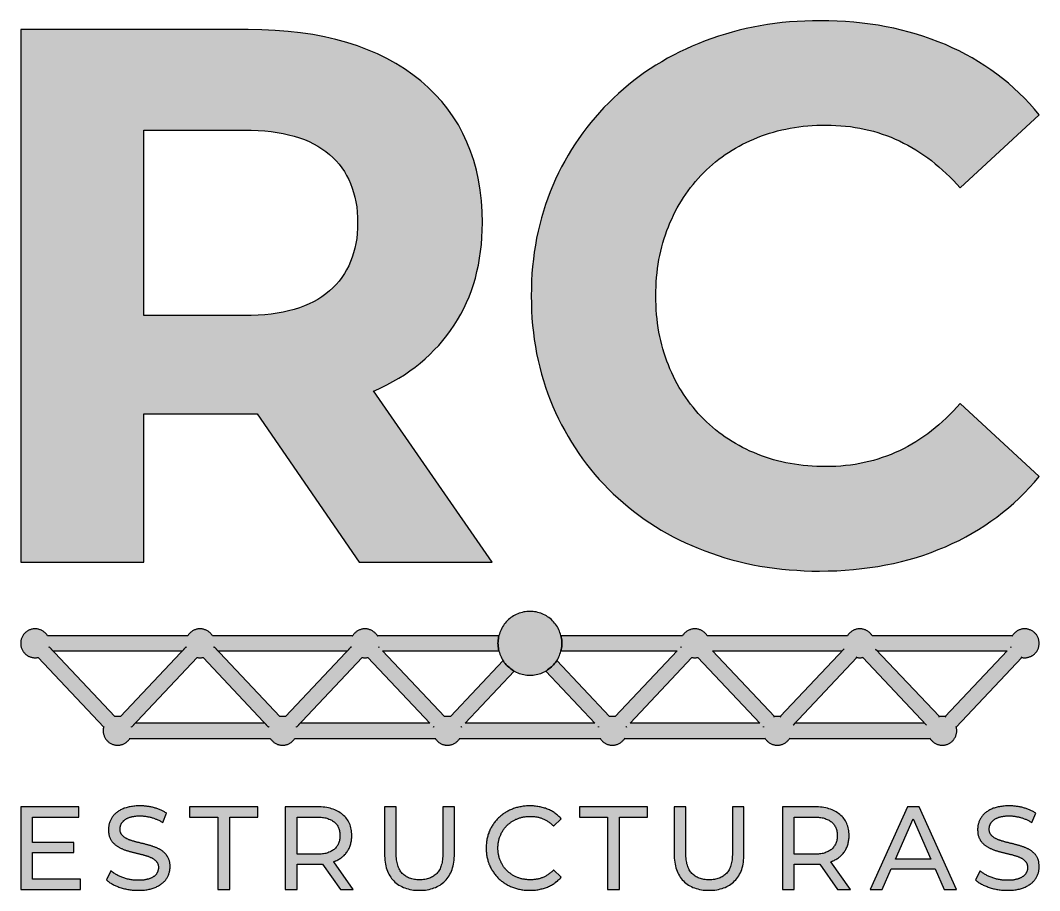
# Model space of a CAD drawing. Header units: millimetres. Extents: x 0 to 100, y 0 to 85.
import ezdxf

# ---------------------------------------------------------------- set-up
doc = ezdxf.new("R2010")
doc.units = ezdxf.units.MM
for name, color, linetype in [('RC_CERCHA', 7, 'Continuous'), ('RC_CONTORNO', 7, 'Continuous'), ('RC_NODO', 7, 'Continuous'), ('RC_SIGLAS', 7, 'Continuous'), ('RC_TEXTO', 7, 'Continuous')]:
    doc.layers.add(name, color=color, linetype=linetype)

# ---------------------------------------------------------------- blocks, each defined once
blk = doc.blocks.new('RC_PRINCIPAL')
at = {"layer": 'RC_CERCHA'}
for points in [[(1.69, 22.83), (8.11, 16.02), (8.11, 16.02), (8.09, 15.95), (8.08, 15.88), (8.07, 15.81), (8.07, 15.74), (8.07, 15.66), (8.07, 15.59), (8.07, 15.52), (8.08, 15.45), (8.09, 15.38), (8.11, 15.31), (8.13, 15.24), (8.15, 15.18), (8.18, 15.11), (8.21, 15.04), (8.24, 14.98), (8.27, 14.92), (8.31, 14.86), (8.35, 14.8), (8.4, 14.74), (8.44, 14.69), (8.49, 14.64), (8.54, 14.59), (8.6, 14.54), (8.65, 14.5), (8.71, 14.46), (8.77, 14.42), (8.83, 14.39), (8.9, 14.35), (8.96, 14.33), (9.03, 14.3), (9.1, 14.28), (9.16, 14.26), (9.23, 14.24), (9.3, 14.23), (9.37, 14.22), (9.44, 14.22), (9.55, 14.21), (9.55, 17.11), (9.44, 17.11), (9.37, 17.11), (9.3, 17.1), (9.24, 17.09), (3.22, 23.48), (9.55, 23.48), (9.55, 25.03), (2.64, 25.03), (2.62, 25.06), (2.58, 25.12), (2.54, 25.17), (2.49, 25.23), (2.44, 25.28), (2.39, 25.33), (2.34, 25.37), (2.28, 25.42), (2.22, 25.46), (2.16, 25.49), (2.1, 25.53), (2.04, 25.56), (1.97, 25.59), (1.91, 25.62), (1.84, 25.64), (1.77, 25.66), (1.7, 25.67), (1.63, 25.69), (1.56, 25.69), (1.49, 25.7), (1.42, 25.7), (1.35, 25.7), (1.28, 25.69), (1.21, 25.69), (1.14, 25.67), (1.07, 25.66), (1, 25.64), (0.93, 25.62), (0.86, 25.59), (0.8, 25.56), (0.74, 25.53), (0.67, 25.49), (0.61, 25.46), (0.56, 25.42), (0.5, 25.37), (0.45, 25.33), (0.39, 25.28), (0.35, 25.23), (0.3, 25.17), (0.26, 25.12), (0.21, 25.06), (0.18, 25), (0.14, 24.94), (0.11, 24.87), (0.08, 24.81), (0.05, 24.74), (0.03, 24.67), (0.01, 24.6), (0, 24.53), (-0.01, 24.46), (-0.02, 24.39), (-0.03, 24.32), (-0.03, 24.25), (-0.03, 24.18), (-0.02, 24.11), (-0.01, 24.04), (0, 23.97), (0.01, 23.9), (0.03, 23.83), (0.05, 23.76), (0.08, 23.7), (0.11, 23.63), (0.14, 23.57), (0.18, 23.51), (0.21, 23.45), (0.26, 23.39), (0.3, 23.33), (0.35, 23.28), (0.39, 23.23), (0.45, 23.18), (0.5, 23.13), (0.56, 23.09), (0.61, 23.05), (0.67, 23.01), (0.74, 22.97), (0.8, 22.94), (0.86, 22.91), (0.93, 22.89), (1, 22.87), (1.07, 22.85), (1.14, 22.83), (1.21, 22.82), (1.28, 22.81), (1.35, 22.81), (1.42, 22.8), (1.49, 22.81), (1.56, 22.81), (1.63, 22.82)], [(9.66, 14.22), (9.73, 14.23), (9.8, 14.24), (9.87, 14.26), (9.94, 14.28), (10, 14.3), (10.07, 14.33), (10.14, 14.35), (10.2, 14.39), (10.26, 14.42), (10.32, 14.46), (10.38, 14.5), (10.43, 14.54), (10.49, 14.59), (10.54, 14.64), (10.59, 14.69), (10.64, 14.74), (10.68, 14.8), (10.72, 14.86), (10.74, 14.89), (17.64, 14.89), (17.64, 16.44), (11.32, 16.44), (17.34, 22.83), (17.4, 22.82), (17.47, 22.81), (17.54, 22.81), (17.64, 22.8), (17.64, 25.7), (17.54, 25.7), (17.47, 25.69), (17.4, 25.69), (17.33, 25.67), (17.26, 25.66), (17.19, 25.64), (17.12, 25.62), (17.06, 25.59), (16.99, 25.56), (16.93, 25.53), (16.87, 25.49), (16.81, 25.46), (16.75, 25.42), (16.69, 25.37), (16.64, 25.33), (16.59, 25.28), (16.54, 25.23), (16.49, 25.17), (16.45, 25.12), (16.41, 25.06), (16.39, 25.03), (9.49, 25.03), (9.49, 23.48), (15.81, 23.48), (9.79, 17.09), (9.73, 17.1), (9.66, 17.11), (9.59, 17.11), (9.49, 17.11), (9.49, 14.21), (9.59, 14.22)], [(17.89, 22.83), (23.91, 16.44), (17.58, 16.44), (17.58, 14.89), (24.49, 14.89), (24.5, 14.86), (24.55, 14.8), (24.59, 14.74), (24.64, 14.69), (24.69, 14.64), (24.74, 14.59), (24.79, 14.54), (24.85, 14.5), (24.9, 14.46), (24.96, 14.42), (25.03, 14.39), (25.09, 14.35), (25.16, 14.33), (25.22, 14.3), (25.29, 14.28), (25.36, 14.26), (25.43, 14.24), (25.5, 14.23), (25.57, 14.22), (25.64, 14.22), (25.74, 14.21), (25.74, 17.11), (25.64, 17.11), (25.57, 17.11), (25.5, 17.1), (25.44, 17.09), (19.41, 23.48), (25.74, 23.48), (25.74, 25.03), (18.84, 25.03), (18.82, 25.06), (18.78, 25.12), (18.73, 25.17), (18.69, 25.23), (18.64, 25.28), (18.59, 25.33), (18.53, 25.37), (18.48, 25.42), (18.42, 25.46), (18.36, 25.49), (18.3, 25.53), (18.23, 25.56), (18.17, 25.59), (18.1, 25.62), (18.03, 25.64), (17.96, 25.66), (17.9, 25.67), (17.83, 25.69), (17.75, 25.69), (17.68, 25.7), (17.58, 25.7), (17.58, 22.8), (17.68, 22.81), (17.75, 22.81), (17.83, 22.82)], [(25.85, 14.22), (25.92, 14.23), (25.99, 14.24), (26.06, 14.26), (26.13, 14.28), (26.2, 14.3), (26.26, 14.33), (26.33, 14.35), (26.39, 14.39), (26.45, 14.42), (26.51, 14.46), (26.57, 14.5), (26.63, 14.54), (26.68, 14.59), (26.73, 14.64), (26.78, 14.69), (26.83, 14.74), (26.87, 14.8), (26.91, 14.86), (26.93, 14.89), (33.84, 14.89), (33.84, 16.44), (27.51, 16.44), (33.53, 22.83), (33.59, 22.82), (33.66, 22.81), (33.74, 22.81), (33.81, 22.8), (33.84, 22.8), (33.84, 25.7), (33.81, 25.7), (33.74, 25.7), (33.66, 25.69), (33.59, 25.69), (33.52, 25.67), (33.45, 25.66), (33.39, 25.64), (33.32, 25.62), (33.25, 25.59), (33.19, 25.56), (33.12, 25.53), (33.06, 25.49), (33, 25.46), (32.94, 25.42), (32.89, 25.37), (32.83, 25.33), (32.78, 25.28), (32.73, 25.23), (32.69, 25.17), (32.64, 25.12), (32.6, 25.06), (32.58, 25.03), (25.68, 25.03), (25.68, 23.48), (32.01, 23.48), (25.98, 17.09), (25.92, 17.1), (25.85, 17.11), (25.78, 17.11), (25.68, 17.11), (25.68, 14.21), (25.78, 14.22)], [(34.08, 22.83), (40.1, 16.44), (33.78, 16.44), (33.78, 14.89), (40.68, 14.89), (40.7, 14.86), (40.74, 14.8), (40.78, 14.74), (40.83, 14.69), (40.88, 14.64), (40.93, 14.59), (40.98, 14.54), (41.04, 14.5), (41.1, 14.46), (41.16, 14.42), (41.22, 14.39), (41.28, 14.35), (41.35, 14.33), (41.42, 14.3), (41.48, 14.28), (41.55, 14.26), (41.62, 14.24), (41.69, 14.23), (41.76, 14.22), (41.83, 14.22), (41.9, 14.22), (41.97, 14.22), (42.05, 14.22), (42.12, 14.23), (42.19, 14.24), (42.26, 14.26), (42.32, 14.28), (42.39, 14.3), (42.46, 14.33), (42.52, 14.35), (42.59, 14.39), (42.65, 14.42), (42.71, 14.46), (42.77, 14.5), (42.82, 14.54), (42.88, 14.59), (42.93, 14.64), (42.98, 14.69), (43.02, 14.74), (43.07, 14.8), (43.11, 14.86), (43.13, 14.89), (43.3, 14.89), (43.3, 18.28), (42.18, 17.09), (42.12, 17.1), (42.05, 17.11), (41.97, 17.11), (41.9, 17.11), (41.83, 17.11), (41.76, 17.11), (41.69, 17.1), (41.63, 17.09), (35.61, 23.48), (43.3, 23.48), (43.3, 25.03), (35.03, 25.03), (35.01, 25.06), (34.97, 25.12), (34.93, 25.17), (34.88, 25.23), (34.83, 25.28), (34.78, 25.33), (34.73, 25.37), (34.67, 25.42), (34.61, 25.46), (34.55, 25.49), (34.49, 25.53), (34.43, 25.56), (34.36, 25.59), (34.29, 25.62), (34.23, 25.64), (34.16, 25.66), (34.09, 25.67), (34.02, 25.69), (33.95, 25.69), (33.88, 25.7), (33.78, 25.7), (33.78, 22.8), (33.88, 22.81), (33.95, 22.81), (34.02, 22.82)], [(56.89, 14.86), (56.93, 14.8), (56.98, 14.74), (57.02, 14.69), (57.07, 14.64), (57.12, 14.59), (57.18, 14.54), (57.23, 14.5), (57.29, 14.46), (57.35, 14.42), (57.41, 14.39), (57.48, 14.35), (57.54, 14.33), (57.61, 14.3), (57.68, 14.28), (57.74, 14.26), (57.81, 14.24), (57.88, 14.23), (57.95, 14.22), (58.03, 14.22), (58.1, 14.22), (58.17, 14.22), (58.24, 14.22), (58.31, 14.23), (58.38, 14.24), (58.45, 14.26), (58.52, 14.28), (58.58, 14.3), (58.65, 14.33), (58.72, 14.35), (58.78, 14.39), (58.84, 14.42), (58.9, 14.46), (58.96, 14.5), (59.02, 14.54), (59.07, 14.59), (59.12, 14.64), (59.17, 14.69), (59.22, 14.74), (59.26, 14.8), (59.3, 14.86), (59.32, 14.89), (66.22, 14.89), (66.22, 16.44), (59.9, 16.44), (65.92, 22.83), (65.98, 22.82), (66.05, 22.81), (66.12, 22.81), (66.22, 22.8), (66.22, 25.7), (66.12, 25.7), (66.05, 25.69), (65.98, 25.69), (65.91, 25.67), (65.84, 25.66), (65.77, 25.64), (65.71, 25.62), (65.64, 25.59), (65.57, 25.56), (65.51, 25.53), (65.45, 25.49), (65.39, 25.46), (65.33, 25.42), (65.27, 25.37), (65.22, 25.33), (65.17, 25.28), (65.12, 25.23), (65.07, 25.17), (65.03, 25.12), (64.99, 25.06), (64.97, 25.03), (53.01, 25.03), (53.05, 24.86), (53.07, 24.71), (53.09, 24.56), (53.1, 24.4), (53.11, 24.25), (53.1, 24.1), (53.09, 23.95), (53.07, 23.8), (53.05, 23.65), (53.01, 23.48), (64.39, 23.48), (58.37, 17.09), (58.31, 17.1), (58.24, 17.11), (58.17, 17.11), (58.1, 17.11), (58.03, 17.11), (57.95, 17.11), (57.88, 17.1), (57.82, 17.09), (52.63, 22.6), (52.58, 22.53), (52.5, 22.4), (52.4, 22.28), (52.3, 22.17), (52.2, 22.06), (52.09, 21.95), (51.97, 21.85), (51.85, 21.76), (51.73, 21.67), (51.6, 21.59), (51.5, 21.53), (56.3, 16.44), (43.7, 16.44), (48.5, 21.53), (48.4, 21.59), (48.27, 21.67), (48.15, 21.76), (48.03, 21.85), (47.91, 21.95), (47.8, 22.06), (47.7, 22.17), (47.6, 22.28), (47.5, 22.4), (47.42, 22.53), (47.37, 22.6), (43.24, 18.21), (43.24, 14.89), (56.87, 14.89)], [(46.99, 23.48), (46.95, 23.65), (46.93, 23.8), (46.91, 23.95), (46.9, 24.1), (46.89, 24.25), (46.9, 24.4), (46.91, 24.56), (46.93, 24.71), (46.95, 24.86), (46.99, 25.03), (43.24, 25.03), (43.24, 23.48)], [(66.47, 22.83), (72.49, 16.44), (66.16, 16.44), (66.16, 14.89), (73.07, 14.89), (73.09, 14.86), (73.13, 14.8), (73.17, 14.74), (73.22, 14.69), (73.27, 14.64), (73.32, 14.59), (73.37, 14.54), (73.43, 14.5), (73.49, 14.46), (73.55, 14.42), (73.61, 14.39), (73.67, 14.35), (73.74, 14.33), (73.8, 14.3), (73.87, 14.28), (73.94, 14.26), (74.01, 14.24), (74.08, 14.23), (74.15, 14.22), (74.22, 14.22), (74.32, 14.21), (74.32, 17.11), (74.22, 17.11), (74.15, 17.11), (74.08, 17.1), (74.02, 17.09), (67.99, 23.48), (74.32, 23.48), (74.32, 25.03), (67.42, 25.03), (67.4, 25.06), (67.36, 25.12), (67.31, 25.17), (67.27, 25.23), (67.22, 25.28), (67.17, 25.33), (67.11, 25.37), (67.06, 25.42), (67, 25.46), (66.94, 25.49), (66.88, 25.53), (66.81, 25.56), (66.75, 25.59), (66.68, 25.62), (66.61, 25.64), (66.55, 25.66), (66.48, 25.67), (66.41, 25.69), (66.34, 25.69), (66.26, 25.7), (66.16, 25.7), (66.16, 22.8), (66.26, 22.81), (66.34, 22.81), (66.41, 22.82)], [(74.36, 14.22), (74.43, 14.22), (74.5, 14.23), (74.57, 14.24), (74.64, 14.26), (74.71, 14.28), (74.78, 14.3), (74.84, 14.33), (74.91, 14.35), (74.97, 14.39), (75.04, 14.42), (75.1, 14.46), (75.15, 14.5), (75.21, 14.54), (75.26, 14.59), (75.31, 14.64), (75.36, 14.69), (75.41, 14.74), (75.45, 14.8), (75.5, 14.86), (75.51, 14.89), (82.42, 14.89), (82.42, 16.44), (76.09, 16.44), (82.11, 22.83), (82.17, 22.82), (82.25, 22.81), (82.32, 22.81), (82.39, 22.8), (82.42, 22.8), (82.42, 25.7), (82.39, 25.7), (82.32, 25.7), (82.25, 25.69), (82.17, 25.69), (82.1, 25.67), (82.04, 25.66), (81.97, 25.64), (81.9, 25.62), (81.83, 25.59), (81.77, 25.56), (81.7, 25.53), (81.64, 25.49), (81.58, 25.46), (81.52, 25.42), (81.47, 25.37), (81.41, 25.33), (81.36, 25.28), (81.31, 25.23), (81.27, 25.17), (81.22, 25.12), (81.18, 25.06), (81.16, 25.03), (74.26, 25.03), (74.26, 23.48), (80.59, 23.48), (74.56, 17.09), (74.5, 17.1), (74.43, 17.11), (74.36, 17.11), (74.29, 17.11), (74.26, 17.11), (74.26, 14.22), (74.29, 14.22)], [(82.66, 22.83), (88.68, 16.44), (82.36, 16.44), (82.36, 14.89), (89.26, 14.89), (89.28, 14.86), (89.32, 14.8), (89.36, 14.74), (89.41, 14.69), (89.46, 14.64), (89.51, 14.59), (89.57, 14.54), (89.62, 14.5), (89.68, 14.46), (89.74, 14.42), (89.8, 14.39), (89.86, 14.35), (89.93, 14.33), (90, 14.3), (90.06, 14.28), (90.13, 14.26), (90.2, 14.24), (90.27, 14.23), (90.34, 14.22), (90.41, 14.22), (90.51, 14.21), (90.51, 17.11), (90.41, 17.11), (90.34, 17.11), (90.27, 17.1), (90.21, 17.09), (84.19, 23.48), (90.51, 23.48), (90.51, 25.03), (83.61, 25.03), (83.59, 25.06), (83.55, 25.12), (83.51, 25.17), (83.46, 25.23), (83.41, 25.28), (83.36, 25.33), (83.31, 25.37), (83.25, 25.42), (83.19, 25.46), (83.13, 25.49), (83.07, 25.53), (83.01, 25.56), (82.94, 25.59), (82.88, 25.62), (82.81, 25.64), (82.74, 25.66), (82.67, 25.67), (82.6, 25.69), (82.53, 25.69), (82.46, 25.7), (82.36, 25.7), (82.36, 22.8), (82.46, 22.81), (82.53, 22.81), (82.6, 22.82)], [(90.56, 14.22), (90.63, 14.22), (90.7, 14.23), (90.77, 14.24), (90.84, 14.26), (90.9, 14.28), (90.97, 14.3), (91.04, 14.33), (91.1, 14.35), (91.17, 14.39), (91.23, 14.42), (91.29, 14.46), (91.35, 14.5), (91.4, 14.54), (91.46, 14.59), (91.51, 14.64), (91.56, 14.69), (91.6, 14.74), (91.65, 14.8), (91.69, 14.86), (91.73, 14.92), (91.76, 14.98), (91.79, 15.04), (91.82, 15.11), (91.85, 15.18), (91.87, 15.24), (91.89, 15.31), (91.91, 15.38), (91.92, 15.45), (91.93, 15.52), (91.93, 15.59), (91.93, 15.66), (91.93, 15.74), (91.93, 15.81), (91.92, 15.88), (91.91, 15.95), (91.89, 16.02), (91.89, 16.02), (98.31, 22.83), (98.37, 22.82), (98.44, 22.81), (98.51, 22.81), (98.58, 22.8), (98.65, 22.81), (98.72, 22.81), (98.79, 22.82), (98.86, 22.83), (98.93, 22.85), (99, 22.87), (99.07, 22.89), (99.14, 22.91), (99.2, 22.94), (99.26, 22.97), (99.33, 23.01), (99.39, 23.05), (99.44, 23.09), (99.5, 23.13), (99.55, 23.18), (99.61, 23.23), (99.65, 23.28), (99.7, 23.33), (99.74, 23.39), (99.79, 23.45), (99.82, 23.51), (99.86, 23.57), (99.89, 23.63), (99.92, 23.7), (99.95, 23.76), (99.97, 23.83), (99.99, 23.9), (100, 23.97), (100.01, 24.04), (100.02, 24.11), (100.03, 24.18), (100.03, 24.25), (100.03, 24.32), (100.02, 24.39), (100.01, 24.46), (100, 24.53), (99.99, 24.6), (99.97, 24.67), (99.95, 24.74), (99.92, 24.81), (99.89, 24.87), (99.86, 24.94), (99.82, 25), (99.79, 25.06), (99.74, 25.12), (99.7, 25.17), (99.65, 25.23), (99.61, 25.28), (99.55, 25.33), (99.5, 25.37), (99.44, 25.42), (99.39, 25.46), (99.33, 25.49), (99.26, 25.53), (99.2, 25.56), (99.14, 25.59), (99.07, 25.62), (99, 25.64), (98.93, 25.66), (98.86, 25.67), (98.79, 25.69), (98.72, 25.69), (98.65, 25.7), (98.58, 25.7), (98.51, 25.7), (98.44, 25.69), (98.37, 25.69), (98.3, 25.67), (98.23, 25.66), (98.16, 25.64), (98.09, 25.62), (98.03, 25.59), (97.96, 25.56), (97.9, 25.53), (97.84, 25.49), (97.78, 25.46), (97.72, 25.42), (97.66, 25.37), (97.61, 25.33), (97.56, 25.28), (97.51, 25.23), (97.46, 25.17), (97.42, 25.12), (97.38, 25.06), (97.36, 25.03), (90.45, 25.03), (90.45, 23.48), (96.78, 23.48), (90.76, 17.09), (90.7, 17.1), (90.63, 17.11), (90.56, 17.11), (90.45, 17.11), (90.45, 14.21)]]:
    blk.add_hatch(color=7, dxfattribs=at).paths.add_polyline_path(points)
at = {"layer": 'RC_NODO'}
blk.add_hatch(color=7, dxfattribs=at).paths.add_polyline_path([(53.17, 24.25), (53.16, 24.41), (53.15, 24.56), (53.13, 24.72), (53.11, 24.87), (53.07, 25.02), (53.03, 25.17), (52.98, 25.32), (52.93, 25.46), (52.86, 25.61), (52.79, 25.74), (52.72, 25.88), (52.63, 26.01), (52.54, 26.14), (52.45, 26.26), (52.35, 26.38), (52.24, 26.49), (52.13, 26.6), (52.01, 26.7), (51.89, 26.8), (51.76, 26.89), (51.63, 26.97), (51.49, 27.04), (51.35, 27.11), (51.21, 27.18), (51.07, 27.23), (50.92, 27.28), (50.77, 27.32), (50.62, 27.36), (50.46, 27.38), (50.31, 27.4), (50.16, 27.41), (50, 27.42), (49.84, 27.41), (49.69, 27.4), (49.54, 27.38), (49.38, 27.36), (49.23, 27.32), (49.08, 27.28), (48.93, 27.23), (48.79, 27.18), (48.65, 27.11), (48.51, 27.04), (48.37, 26.97), (48.24, 26.89), (48.11, 26.8), (47.99, 26.7), (47.87, 26.6), (47.76, 26.49), (47.65, 26.38), (47.55, 26.26), (47.46, 26.14), (47.37, 26.01), (47.28, 25.88), (47.21, 25.74), (47.14, 25.61), (47.07, 25.46), (47.02, 25.32), (46.97, 25.17), (46.93, 25.02), (46.89, 24.87), (46.87, 24.72), (46.85, 24.56), (46.84, 24.41), (46.83, 24.25), (46.84, 24.1), (46.85, 23.94), (46.87, 23.79), (46.89, 23.63), (46.93, 23.48), (46.97, 23.33), (47.02, 23.19), (47.07, 23.04), (47.14, 22.9), (47.21, 22.76), (47.28, 22.62), (47.37, 22.49), (47.46, 22.37), (47.55, 22.24), (47.65, 22.13), (47.76, 22.01), (47.87, 21.91), (47.99, 21.8), (48.11, 21.71), (48.24, 21.62), (48.37, 21.54), (48.51, 21.46), (48.65, 21.39), (48.79, 21.33), (48.93, 21.27), (49.08, 21.22), (49.23, 21.18), (49.38, 21.15), (49.54, 21.12), (49.69, 21.1), (49.84, 21.09), (50, 21.09), (50.16, 21.09), (50.31, 21.1), (50.46, 21.12), (50.62, 21.15), (50.77, 21.18), (50.92, 21.22), (51.07, 21.27), (51.21, 21.33), (51.35, 21.39), (51.49, 21.46), (51.63, 21.54), (51.76, 21.62), (51.89, 21.71), (52.01, 21.8), (52.13, 21.91), (52.24, 22.01), (52.35, 22.13), (52.45, 22.24), (52.54, 22.37), (52.63, 22.49), (52.72, 22.62), (52.79, 22.76), (52.86, 22.9), (52.93, 23.04), (52.98, 23.19), (53.03, 23.33), (53.07, 23.48), (53.11, 23.63), (53.13, 23.79), (53.15, 23.94), (53.16, 24.1)])
at = {"layer": 'RC_SIGLAS'}
for points in [[(79.29, 31.33), (80.13, 31.35), (80.96, 31.4), (81.78, 31.47), (82.59, 31.55), (83.39, 31.65), (84.18, 31.77), (84.95, 31.91), (85.72, 32.07), (86.48, 32.25), (87.22, 32.45), (87.96, 32.66), (88.69, 32.89), (89.4, 33.15), (90.11, 33.42), (90.8, 33.71), (91.48, 34.01), (92.15, 34.34), (92.8, 34.68), (93.44, 35.04), (94.07, 35.41), (94.68, 35.8), (95.28, 36.21), (95.86, 36.63), (96.43, 37.07), (96.99, 37.52), (97.53, 38), (98.06, 38.49), (98.57, 38.99), (99.07, 39.52), (99.55, 40.06), (100.04, 40.63), (92.25, 47.86), (91.89, 47.45), (91.55, 47.09), (91.21, 46.73), (90.86, 46.38), (90.5, 46.05), (90.14, 45.73), (89.77, 45.42), (89.4, 45.13), (89.03, 44.84), (88.65, 44.57), (88.26, 44.31), (87.87, 44.06), (87.48, 43.83), (87.08, 43.6), (86.68, 43.39), (86.27, 43.19), (85.85, 43), (85.44, 42.82), (85.01, 42.66), (84.58, 42.51), (84.15, 42.37), (83.71, 42.24), (83.27, 42.12), (82.82, 42.02), (82.37, 41.93), (81.91, 41.85), (81.45, 41.78), (80.98, 41.73), (80.51, 41.68), (80.04, 41.65), (79.56, 41.64), (79.07, 41.63), (78.61, 41.63), (78.16, 41.65), (77.72, 41.67), (77.28, 41.71), (76.84, 41.75), (76.41, 41.8), (75.98, 41.86), (75.56, 41.93), (75.15, 42.01), (74.73, 42.1), (74.33, 42.2), (73.93, 42.31), (73.53, 42.43), (73.14, 42.56), (72.75, 42.69), (72.36, 42.84), (71.99, 42.99), (71.62, 43.16), (71.25, 43.33), (70.89, 43.51), (70.54, 43.7), (70.19, 43.89), (69.85, 44.09), (69.52, 44.3), (69.19, 44.52), (68.87, 44.75), (68.56, 44.99), (68.25, 45.23), (67.95, 45.48), (67.66, 45.74), (67.37, 46.01), (67.09, 46.28), (66.81, 46.56), (66.54, 46.85), (66.28, 47.15), (66.03, 47.45), (65.79, 47.76), (65.55, 48.07), (65.32, 48.39), (65.1, 48.72), (64.89, 49.06), (64.69, 49.4), (64.49, 49.75), (64.3, 50.1), (64.12, 50.46), (63.95, 50.83), (63.78, 51.21), (63.62, 51.59), (63.47, 51.97), (63.33, 52.37), (63.2, 52.76), (63.08, 53.16), (62.97, 53.57), (62.87, 53.98), (62.78, 54.4), (62.7, 54.82), (62.63, 55.24), (62.56, 55.68), (62.51, 56.11), (62.47, 56.55), (62.43, 57), (62.41, 57.45), (62.4, 57.9), (62.39, 58.36), (62.4, 58.82), (62.41, 59.28), (62.43, 59.73), (62.47, 60.18), (62.51, 60.62), (62.56, 61.05), (62.63, 61.48), (62.7, 61.91), (62.78, 62.33), (62.87, 62.75), (62.97, 63.16), (63.08, 63.57), (63.2, 63.97), (63.33, 64.36), (63.47, 64.75), (63.62, 65.14), (63.78, 65.52), (63.95, 65.9), (64.12, 66.27), (64.3, 66.63), (64.49, 66.98), (64.69, 67.33), (64.89, 67.67), (65.1, 68.01), (65.32, 68.33), (65.55, 68.66), (65.79, 68.97), (66.03, 69.28), (66.28, 69.58), (66.54, 69.88), (66.81, 70.17), (67.09, 70.45), (67.37, 70.72), (67.66, 70.99), (67.95, 71.25), (68.25, 71.5), (68.56, 71.74), (68.87, 71.98), (69.19, 72.2), (69.52, 72.42), (69.85, 72.63), (70.19, 72.84), (70.54, 73.03), (70.89, 73.22), (71.25, 73.4), (71.62, 73.57), (71.99, 73.73), (72.36, 73.89), (72.75, 74.04), (73.14, 74.17), (73.53, 74.3), (73.93, 74.42), (74.33, 74.53), (74.73, 74.63), (75.15, 74.72), (75.56, 74.8), (75.98, 74.87), (76.41, 74.93), (76.84, 74.98), (77.28, 75.02), (77.72, 75.06), (78.16, 75.08), (78.61, 75.09), (79.07, 75.1), (79.56, 75.09), (80.04, 75.07), (80.51, 75.04), (80.98, 75), (81.45, 74.95), (81.91, 74.88), (82.37, 74.8), (82.82, 74.71), (83.27, 74.61), (83.71, 74.49), (84.15, 74.36), (84.58, 74.22), (85.01, 74.07), (85.44, 73.91), (85.85, 73.73), (86.27, 73.54), (86.68, 73.34), (87.08, 73.13), (87.48, 72.9), (87.87, 72.67), (88.26, 72.42), (88.65, 72.16), (89.03, 71.89), (89.4, 71.61), (89.77, 71.32), (90.14, 71.01), (90.5, 70.7), (90.86, 70.37), (91.21, 70.03), (91.55, 69.68), (91.89, 69.31), (92.25, 68.92), (100.04, 76.14), (99.55, 76.72), (99.07, 77.26), (98.57, 77.79), (98.06, 78.3), (97.53, 78.79), (96.99, 79.26), (96.43, 79.72), (95.86, 80.16), (95.28, 80.58), (94.68, 80.99), (94.07, 81.37), (93.44, 81.74), (92.8, 82.1), (92.15, 82.44), (91.48, 82.76), (90.8, 83.06), (90.11, 83.34), (89.4, 83.61), (88.69, 83.86), (87.96, 84.09), (87.23, 84.3), (86.48, 84.49), (85.73, 84.67), (84.96, 84.82), (84.19, 84.96), (83.41, 85.08), (82.61, 85.18), (81.81, 85.26), (80.99, 85.33), (80.17, 85.37), (79.33, 85.4), (78.49, 85.41), (77.73, 85.4), (76.98, 85.38), (76.23, 85.34), (75.5, 85.29), (74.77, 85.22), (74.04, 85.13), (73.33, 85.03), (72.62, 84.92), (71.92, 84.78), (71.22, 84.64), (70.53, 84.47), (69.85, 84.3), (69.18, 84.1), (68.51, 83.89), (67.85, 83.67), (67.2, 83.43), (66.56, 83.18), (65.93, 82.91), (65.31, 82.63), (64.69, 82.34), (64.09, 82.03), (63.5, 81.71), (62.92, 81.38), (62.35, 81.03), (61.8, 80.68), (61.25, 80.31), (60.71, 79.92), (60.18, 79.53), (59.67, 79.12), (59.16, 78.69), (58.67, 78.26), (58.18, 77.81), (57.71, 77.35), (57.25, 76.88), (56.8, 76.4), (56.37, 75.91), (55.95, 75.41), (55.55, 74.89), (55.15, 74.37), (54.77, 73.84), (54.41, 73.3), (54.06, 72.75), (53.72, 72.19), (53.39, 71.62), (53.08, 71.03), (52.78, 70.44), (52.49, 69.84), (52.22, 69.23), (51.97, 68.6), (51.72, 67.97), (51.5, 67.34), (51.29, 66.69), (51.1, 66.04), (50.93, 65.38), (50.77, 64.71), (50.63, 64.04), (50.51, 63.36), (50.4, 62.67), (50.31, 61.97), (50.23, 61.26), (50.17, 60.55), (50.13, 59.83), (50.11, 59.1), (50.1, 58.36), (50.11, 57.63), (50.13, 56.9), (50.17, 56.18), (50.23, 55.47), (50.31, 54.76), (50.4, 54.06), (50.51, 53.37), (50.63, 52.69), (50.77, 52.01), (50.93, 51.35), (51.1, 50.69), (51.29, 50.03), (51.5, 49.39), (51.72, 48.75), (51.97, 48.12), (52.22, 47.5), (52.49, 46.89), (52.78, 46.29), (53.08, 45.7), (53.39, 45.11), (53.71, 44.54), (54.05, 43.98), (54.4, 43.43), (54.77, 42.89), (55.15, 42.35), (55.54, 41.83), (55.94, 41.32), (56.36, 40.82), (56.79, 40.33), (57.23, 39.85), (57.69, 39.38), (58.16, 38.92), (58.64, 38.47), (59.13, 38.04), (59.64, 37.61), (60.15, 37.2), (60.68, 36.81), (61.21, 36.42), (61.76, 36.05), (62.31, 35.69), (62.88, 35.35), (63.46, 35.02), (64.05, 34.7), (64.65, 34.39), (65.26, 34.1), (65.88, 33.82), (66.51, 33.55), (67.16, 33.3), (67.81, 33.06), (68.47, 32.83), (69.14, 32.62), (69.81, 32.43), (70.49, 32.25), (71.18, 32.09), (71.87, 31.94), (72.57, 31.81), (73.28, 31.7), (74, 31.6), (74.72, 31.51), (75.45, 31.44), (76.19, 31.39), (76.93, 31.35), (77.68, 31.32), (78.44, 31.32)], [(22.62, 46.76), (22.62, 56.46), (21.96, 56.45), (12.13, 56.45), (12.13, 74.61), (21.96, 74.61), (22.62, 74.61), (22.62, 84.53), (22.33, 84.53), (-0.03, 84.53), (-0.03, 32.2), (12.13, 32.2), (12.13, 46.76)], [(23.21, 46.76), (33.22, 32.2), (46.36, 32.2), (34.71, 49), (34.73, 49), (35.36, 49.29), (35.97, 49.59), (36.56, 49.91), (37.14, 50.25), (37.69, 50.6), (38.23, 50.96), (38.74, 51.34), (39.24, 51.74), (39.73, 52.15), (40.19, 52.58), (40.64, 53.02), (41.06, 53.48), (41.47, 53.96), (41.86, 54.45), (42.24, 54.95), (42.59, 55.47), (42.93, 56.01), (43.24, 56.55), (43.53, 57.11), (43.8, 57.69), (44.05, 58.27), (44.28, 58.87), (44.48, 59.48), (44.67, 60.1), (44.83, 60.74), (44.97, 61.38), (45.09, 62.04), (45.19, 62.72), (45.26, 63.4), (45.32, 64.1), (45.35, 64.81), (45.36, 65.53), (45.34, 66.63), (45.27, 67.7), (45.15, 68.73), (44.98, 69.74), (44.77, 70.72), (44.51, 71.67), (44.2, 72.58), (43.85, 73.47), (43.44, 74.33), (42.99, 75.15), (42.5, 75.95), (41.95, 76.72), (41.36, 77.45), (40.72, 78.16), (40.03, 78.84), (39.3, 79.48), (38.52, 80.1), (37.71, 80.67), (36.86, 81.2), (35.97, 81.69), (35.04, 82.15), (34.07, 82.56), (33.07, 82.94), (32.03, 83.27), (30.95, 83.57), (29.83, 83.82), (28.67, 84.04), (27.48, 84.22), (26.25, 84.35), (24.98, 84.45), (23.67, 84.51), (22.56, 84.53), (22.56, 74.61), (22.64, 74.61), (23.31, 74.58), (23.95, 74.53), (24.58, 74.47), (25.17, 74.38), (25.75, 74.28), (26.31, 74.16), (26.84, 74.02), (27.35, 73.86), (27.84, 73.68), (28.3, 73.49), (28.75, 73.27), (29.17, 73.04), (29.57, 72.79), (29.95, 72.52), (30.3, 72.23), (30.63, 71.93), (30.95, 71.61), (31.24, 71.27), (31.5, 70.92), (31.75, 70.56), (31.98, 70.17), (32.18, 69.78), (32.36, 69.37), (32.53, 68.94), (32.67, 68.5), (32.78, 68.04), (32.88, 67.57), (32.96, 67.09), (33.01, 66.58), (33.04, 66.07), (33.05, 65.53), (33.04, 65.01), (33.01, 64.5), (32.96, 64.01), (32.88, 63.52), (32.78, 63.06), (32.67, 62.61), (32.53, 62.17), (32.36, 61.75), (32.18, 61.34), (31.98, 60.94), (31.75, 60.56), (31.5, 60.19), (31.24, 59.84), (30.95, 59.5), (30.63, 59.18), (30.3, 58.87), (29.95, 58.58), (29.57, 58.31), (29.17, 58.05), (28.75, 57.81), (28.3, 57.6), (27.84, 57.4), (27.35, 57.22), (26.84, 57.06), (26.31, 56.92), (25.75, 56.79), (25.17, 56.69), (24.58, 56.6), (23.95, 56.54), (23.31, 56.49), (22.64, 56.46), (22.56, 56.46), (22.56, 46.76)]]:
    blk.add_hatch(color=7, dxfattribs=at).paths.add_polyline_path(points)
at = {"layer": 'RC_TEXTO'}
for points in [[(1.19, 1.13), (1.19, 3.69), (5.25, 3.69), (5.25, 4.73), (1.19, 4.73), (1.19, 7.16), (5.75, 7.16), (5.75, 8.23), (-0.03, 8.23), (-0.03, 0.06), (5.91, 0.06), (5.91, 1.13)], [(11.92, -0.02), (12.04, -0.01), (12.16, 0), (12.28, 0.02), (12.4, 0.03), (12.51, 0.05), (12.62, 0.07), (12.72, 0.1), (12.83, 0.12), (12.93, 0.15), (13.03, 0.18), (13.12, 0.22), (13.22, 0.25), (13.3, 0.29), (13.39, 0.33), (13.47, 0.37), (13.56, 0.42), (13.63, 0.46), (13.71, 0.51), (13.78, 0.56), (13.85, 0.61), (13.92, 0.66), (13.98, 0.72), (14.04, 0.77), (14.1, 0.83), (14.16, 0.89), (14.21, 0.95), (14.26, 1.02), (14.31, 1.08), (14.35, 1.15), (14.39, 1.21), (14.43, 1.28), (14.47, 1.35), (14.5, 1.42), (14.53, 1.49), (14.56, 1.56), (14.59, 1.63), (14.61, 1.7), (14.63, 1.78), (14.65, 1.85), (14.66, 1.93), (14.67, 2), (14.68, 2.08), (14.69, 2.15), (14.69, 2.23), (14.7, 2.31), (14.69, 2.39), (14.69, 2.47), (14.69, 2.54), (14.68, 2.62), (14.67, 2.69), (14.66, 2.76), (14.64, 2.83), (14.63, 2.89), (14.61, 2.96), (14.59, 3.02), (14.57, 3.08), (14.54, 3.14), (14.52, 3.2), (14.49, 3.26), (14.46, 3.31), (14.42, 3.37), (14.39, 3.42), (14.35, 3.47), (14.31, 3.52), (14.28, 3.56), (14.24, 3.61), (14.19, 3.65), (14.15, 3.7), (14.11, 3.74), (14.06, 3.78), (14.02, 3.82), (13.97, 3.85), (13.92, 3.89), (13.87, 3.93), (13.82, 3.96), (13.76, 3.99), (13.71, 4.02), (13.66, 4.05), (13.6, 4.08), (13.54, 4.11), (13.49, 4.14), (13.43, 4.17), (13.37, 4.19), (13.31, 4.22), (13.25, 4.24), (13.19, 4.27), (13.13, 4.29), (13.07, 4.31), (13, 4.33), (12.94, 4.36), (12.88, 4.38), (12.81, 4.4), (12.75, 4.42), (12.68, 4.43), (12.61, 4.45), (12.55, 4.47), (12.48, 4.49), (12.42, 4.51), (12.35, 4.52), (12.29, 4.54), (12.22, 4.56), (12.15, 4.58), (12.09, 4.59), (12.02, 4.61), (11.96, 4.63), (11.89, 4.64), (11.83, 4.66), (11.76, 4.67), (11.69, 4.69), (11.63, 4.7), (11.56, 4.72), (11.5, 4.74), (11.44, 4.75), (11.38, 4.77), (11.31, 4.79), (11.25, 4.8), (11.19, 4.82), (11.13, 4.84), (11.08, 4.85), (11.02, 4.87), (10.96, 4.89), (10.9, 4.91), (10.85, 4.92), (10.79, 4.94), (10.74, 4.96), (10.69, 4.98), (10.63, 5), (10.58, 5.02), (10.53, 5.04), (10.49, 5.06), (10.44, 5.09), (10.39, 5.11), (10.35, 5.13), (10.31, 5.16), (10.27, 5.18), (10.23, 5.21), (10.19, 5.24), (10.15, 5.27), (10.12, 5.3), (10.08, 5.33), (10.05, 5.36), (10.02, 5.39), (9.99, 5.42), (9.96, 5.46), (9.93, 5.49), (9.91, 5.53), (9.89, 5.57), (9.87, 5.6), (9.85, 5.64), (9.84, 5.69), (9.83, 5.73), (9.81, 5.77), (9.8, 5.82), (9.8, 5.87), (9.79, 5.91), (9.79, 5.96), (9.79, 6.02), (9.79, 6.06), (9.79, 6.1), (9.8, 6.15), (9.8, 6.19), (9.81, 6.23), (9.82, 6.27), (9.83, 6.31), (9.84, 6.35), (9.85, 6.39), (9.87, 6.43), (9.88, 6.47), (9.9, 6.51), (9.92, 6.54), (9.94, 6.58), (9.96, 6.61), (9.99, 6.65), (10.01, 6.68), (10.04, 6.72), (10.07, 6.75), (10.1, 6.78), (10.13, 6.81), (10.17, 6.85), (10.2, 6.87), (10.24, 6.9), (10.28, 6.93), (10.32, 6.96), (10.37, 6.98), (10.41, 7.01), (10.46, 7.03), (10.51, 7.06), (10.56, 7.08), (10.61, 7.1), (10.67, 7.12), (10.73, 7.14), (10.78, 7.16), (10.84, 7.18), (10.91, 7.2), (10.97, 7.21), (11.04, 7.22), (11.11, 7.23), (11.18, 7.24), (11.25, 7.25), (11.32, 7.26), (11.4, 7.27), (11.47, 7.27), (11.55, 7.27), (11.64, 7.28), (11.72, 7.28), (11.79, 7.28), (11.86, 7.27), (11.92, 7.27), (11.99, 7.27), (12.06, 7.26), (12.13, 7.26), (12.2, 7.25), (12.27, 7.24), (12.34, 7.23), (12.41, 7.22), (12.48, 7.2), (12.55, 7.19), (12.62, 7.17), (12.69, 7.16), (12.76, 7.14), (12.84, 7.12), (12.91, 7.1), (12.98, 7.08), (13.05, 7.05), (13.12, 7.03), (13.19, 7), (13.26, 6.98), (13.33, 6.95), (13.4, 6.92), (13.47, 6.89), (13.53, 6.85), (13.6, 6.82), (13.67, 6.78), (13.74, 6.74), (13.8, 6.71), (13.87, 6.67), (13.96, 6.61), (14.37, 7.58), (14.28, 7.64), (14.22, 7.68), (14.15, 7.72), (14.08, 7.76), (14.01, 7.8), (13.94, 7.83), (13.86, 7.87), (13.79, 7.9), (13.71, 7.93), (13.63, 7.97), (13.56, 8), (13.47, 8.03), (13.39, 8.05), (13.31, 8.08), (13.22, 8.11), (13.14, 8.13), (13.05, 8.15), (12.96, 8.17), (12.87, 8.19), (12.79, 8.21), (12.7, 8.23), (12.61, 8.25), (12.52, 8.26), (12.44, 8.27), (12.35, 8.28), (12.26, 8.29), (12.17, 8.3), (12.08, 8.31), (11.99, 8.31), (11.91, 8.32), (11.82, 8.32), (11.73, 8.32), (11.6, 8.32), (11.47, 8.31), (11.34, 8.31), (11.22, 8.3), (11.09, 8.29), (10.98, 8.27), (10.86, 8.26), (10.75, 8.24), (10.64, 8.22), (10.53, 8.19), (10.43, 8.17), (10.33, 8.14), (10.23, 8.11), (10.14, 8.07), (10.05, 8.04), (9.96, 8), (9.87, 7.96), (9.79, 7.91), (9.71, 7.87), (9.63, 7.82), (9.56, 7.78), (9.49, 7.73), (9.42, 7.68), (9.35, 7.62), (9.29, 7.57), (9.23, 7.51), (9.17, 7.46), (9.12, 7.4), (9.06, 7.33), (9.02, 7.27), (8.97, 7.21), (8.93, 7.14), (8.88, 7.07), (8.85, 7.01), (8.81, 6.94), (8.78, 6.87), (8.75, 6.8), (8.72, 6.73), (8.69, 6.65), (8.67, 6.58), (8.65, 6.51), (8.64, 6.43), (8.62, 6.36), (8.61, 6.28), (8.6, 6.2), (8.59, 6.13), (8.59, 6.05), (8.59, 5.97), (8.59, 5.89), (8.59, 5.81), (8.6, 5.73), (8.61, 5.66), (8.61, 5.58), (8.63, 5.51), (8.64, 5.44), (8.66, 5.37), (8.67, 5.31), (8.69, 5.24), (8.72, 5.18), (8.74, 5.12), (8.77, 5.06), (8.8, 5.01), (8.83, 4.95), (8.86, 4.9), (8.9, 4.85), (8.93, 4.8), (8.97, 4.75), (9.01, 4.7), (9.05, 4.65), (9.09, 4.61), (9.13, 4.57), (9.18, 4.52), (9.22, 4.48), (9.27, 4.44), (9.31, 4.41), (9.36, 4.37), (9.41, 4.33), (9.47, 4.3), (9.52, 4.27), (9.57, 4.23), (9.63, 4.2), (9.68, 4.17), (9.74, 4.15), (9.8, 4.12), (9.86, 4.09), (9.91, 4.06), (9.97, 4.04), (10.03, 4.01), (10.09, 3.99), (10.16, 3.96), (10.22, 3.94), (10.28, 3.92), (10.34, 3.89), (10.41, 3.87), (10.47, 3.85), (10.54, 3.83), (10.6, 3.81), (10.67, 3.8), (10.74, 3.78), (10.8, 3.76), (10.87, 3.74), (10.93, 3.72), (11, 3.71), (11.06, 3.69), (11.13, 3.67), (11.2, 3.65), (11.26, 3.64), (11.33, 3.62), (11.39, 3.61), (11.46, 3.59), (11.52, 3.58), (11.59, 3.56), (11.66, 3.55), (11.72, 3.53), (11.78, 3.52), (11.85, 3.5), (11.91, 3.48), (11.97, 3.47), (12.03, 3.45), (12.09, 3.43), (12.15, 3.42), (12.21, 3.4), (12.27, 3.38), (12.32, 3.36), (12.38, 3.35), (12.44, 3.33), (12.49, 3.31), (12.54, 3.29), (12.6, 3.27), (12.65, 3.25), (12.7, 3.23), (12.75, 3.21), (12.8, 3.18), (12.84, 3.16), (12.89, 3.14), (12.93, 3.11), (12.97, 3.09), (13.02, 3.06), (13.06, 3.03), (13.09, 3.01), (13.13, 2.98), (13.17, 2.95), (13.2, 2.92), (13.24, 2.89), (13.27, 2.86), (13.3, 2.82), (13.32, 2.79), (13.35, 2.75), (13.37, 2.72), (13.39, 2.68), (13.41, 2.64), (13.43, 2.6), (13.45, 2.56), (13.46, 2.52), (13.47, 2.47), (13.48, 2.43), (13.49, 2.38), (13.49, 2.33), (13.49, 2.28), (13.49, 2.23), (13.49, 2.19), (13.49, 2.15), (13.49, 2.11), (13.48, 2.06), (13.48, 2.02), (13.47, 1.98), (13.46, 1.94), (13.44, 1.91), (13.43, 1.87), (13.42, 1.83), (13.4, 1.79), (13.38, 1.76), (13.36, 1.72), (13.34, 1.68), (13.32, 1.65), (13.29, 1.61), (13.27, 1.58), (13.24, 1.55), (13.21, 1.51), (13.18, 1.48), (13.14, 1.45), (13.11, 1.42), (13.07, 1.39), (13.03, 1.37), (12.99, 1.34), (12.95, 1.31), (12.91, 1.29), (12.86, 1.26), (12.81, 1.24), (12.76, 1.22), (12.71, 1.2), (12.66, 1.18), (12.6, 1.16), (12.55, 1.14), (12.49, 1.12), (12.43, 1.1), (12.36, 1.09), (12.3, 1.08), (12.23, 1.06), (12.16, 1.05), (12.09, 1.04), (12.01, 1.04), (11.94, 1.03), (11.86, 1.02), (11.78, 1.02), (11.7, 1.01), (11.61, 1.01), (11.53, 1.01), (11.43, 1.01), (11.33, 1.02), (11.24, 1.02), (11.14, 1.03), (11.05, 1.04), (10.96, 1.05), (10.86, 1.06), (10.77, 1.08), (10.68, 1.1), (10.58, 1.12), (10.49, 1.14), (10.4, 1.16), (10.31, 1.19), (10.22, 1.22), (10.13, 1.25), (10.04, 1.28), (9.95, 1.31), (9.87, 1.35), (9.78, 1.38), (9.7, 1.42), (9.62, 1.46), (9.54, 1.5), (9.47, 1.54), (9.39, 1.58), (9.32, 1.62), (9.25, 1.66), (9.18, 1.71), (9.12, 1.75), (9.05, 1.8), (8.99, 1.85), (8.93, 1.9), (8.84, 1.97), (8.39, 1.01), (8.47, 0.94), (8.53, 0.89), (8.6, 0.83), (8.67, 0.78), (8.75, 0.73), (8.82, 0.68), (8.9, 0.63), (8.98, 0.58), (9.07, 0.54), (9.16, 0.49), (9.25, 0.45), (9.34, 0.41), (9.44, 0.37), (9.54, 0.33), (9.64, 0.29), (9.74, 0.26), (9.85, 0.22), (9.96, 0.19), (10.07, 0.16), (10.17, 0.13), (10.28, 0.11), (10.39, 0.08), (10.5, 0.06), (10.61, 0.04), (10.73, 0.02), (10.84, 0.01), (10.95, 0), (11.07, -0.01), (11.18, -0.02), (11.3, -0.03), (11.41, -0.03), (11.53, -0.03), (11.66, -0.03), (11.79, -0.02)], [(23.32, 7.16), (23.32, 8.23), (16.56, 8.23), (16.56, 7.16), (19.34, 7.16), (19.34, 0.06), (20.55, 0.06), (20.55, 7.16)], [(29.23, 2.53), (29.27, 2.53), (29.27, 3.58), (29.23, 3.57), (29.09, 3.57), (27.16, 3.57), (27.16, 7.16), (29.09, 7.16), (29.23, 7.16), (29.27, 7.16), (29.27, 8.22), (29.13, 8.23), (25.94, 8.23), (25.94, 0.06), (27.16, 0.06), (27.16, 2.53), (29.13, 2.53), (29.16, 2.53), (29.19, 2.53)], [(29.26, 2.53), (29.29, 2.53), (29.33, 2.53), (29.36, 2.53), (29.39, 2.53), (29.42, 2.54), (29.45, 2.54), (29.48, 2.54), (29.52, 2.54), (29.55, 2.54), (29.58, 2.55), (29.61, 2.55), (29.62, 2.55), (31.37, 0.06), (32.7, 0.06), (30.77, 2.8), (30.78, 2.8), (30.79, 2.8), (30.81, 2.81), (30.82, 2.81), (30.83, 2.82), (30.85, 2.82), (30.86, 2.83), (30.88, 2.83), (30.89, 2.84), (30.9, 2.84), (30.92, 2.85), (30.93, 2.86), (30.94, 2.86), (30.96, 2.87), (31.05, 2.91), (31.14, 2.96), (31.23, 3), (31.32, 3.06), (31.4, 3.11), (31.48, 3.16), (31.56, 3.22), (31.63, 3.28), (31.7, 3.34), (31.77, 3.41), (31.84, 3.48), (31.9, 3.54), (31.96, 3.62), (32.02, 3.69), (32.08, 3.77), (32.13, 3.85), (32.18, 3.93), (32.22, 4.01), (32.27, 4.09), (32.31, 4.18), (32.34, 4.27), (32.38, 4.36), (32.41, 4.45), (32.44, 4.55), (32.46, 4.64), (32.48, 4.74), (32.5, 4.84), (32.51, 4.94), (32.52, 5.05), (32.53, 5.15), (32.54, 5.26), (32.54, 5.37), (32.53, 5.54), (32.52, 5.7), (32.51, 5.85), (32.48, 6.01), (32.45, 6.15), (32.41, 6.3), (32.36, 6.43), (32.31, 6.57), (32.25, 6.7), (32.18, 6.82), (32.11, 6.94), (32.02, 7.06), (31.93, 7.17), (31.84, 7.27), (31.73, 7.38), (31.62, 7.47), (31.51, 7.56), (31.39, 7.65), (31.26, 7.73), (31.13, 7.8), (30.99, 7.87), (30.84, 7.93), (30.7, 7.99), (30.54, 8.04), (30.38, 8.08), (30.22, 8.12), (30.05, 8.15), (29.88, 8.18), (29.7, 8.2), (29.51, 8.21), (29.32, 8.22), (29.21, 8.22), (29.21, 7.16), (29.36, 7.15), (29.49, 7.14), (29.61, 7.13), (29.73, 7.11), (29.85, 7.09), (29.96, 7.07), (30.06, 7.04), (30.16, 7.01), (30.26, 6.98), (30.35, 6.94), (30.44, 6.9), (30.53, 6.85), (30.61, 6.8), (30.69, 6.75), (30.76, 6.69), (30.83, 6.63), (30.89, 6.57), (30.95, 6.5), (31, 6.43), (31.05, 6.36), (31.1, 6.29), (31.14, 6.21), (31.18, 6.13), (31.21, 6.05), (31.24, 5.96), (31.27, 5.87), (31.29, 5.78), (31.3, 5.68), (31.31, 5.58), (31.32, 5.48), (31.32, 5.37), (31.32, 5.27), (31.31, 5.16), (31.3, 5.06), (31.29, 4.97), (31.27, 4.87), (31.24, 4.78), (31.21, 4.7), (31.18, 4.61), (31.14, 4.53), (31.1, 4.45), (31.05, 4.38), (31, 4.31), (30.95, 4.24), (30.89, 4.17), (30.83, 4.11), (30.76, 4.05), (30.69, 3.99), (30.61, 3.94), (30.53, 3.89), (30.44, 3.84), (30.35, 3.8), (30.26, 3.76), (30.16, 3.72), (30.06, 3.69), (29.96, 3.66), (29.85, 3.64), (29.73, 3.62), (29.61, 3.6), (29.49, 3.59), (29.36, 3.58), (29.21, 3.57), (29.21, 2.53)], [(39.73, 0), (39.92, 0.03), (40.09, 0.06), (40.27, 0.1), (40.43, 0.15), (40.59, 0.2), (40.75, 0.26), (40.9, 0.33), (41.05, 0.41), (41.19, 0.49), (41.32, 0.58), (41.45, 0.68), (41.57, 0.78), (41.69, 0.89), (41.8, 1.01), (41.91, 1.14), (42, 1.27), (42.09, 1.41), (42.18, 1.56), (42.25, 1.71), (42.32, 1.87), (42.38, 2.03), (42.44, 2.2), (42.48, 2.38), (42.52, 2.57), (42.55, 2.76), (42.58, 2.96), (42.6, 3.16), (42.61, 3.37), (42.61, 3.59), (42.61, 8.23), (41.42, 8.23), (41.42, 3.63), (41.42, 3.47), (41.41, 3.31), (41.4, 3.16), (41.38, 3.01), (41.36, 2.87), (41.34, 2.73), (41.31, 2.6), (41.27, 2.48), (41.23, 2.36), (41.19, 2.24), (41.14, 2.13), (41.09, 2.03), (41.03, 1.94), (40.97, 1.84), (40.9, 1.76), (40.83, 1.68), (40.76, 1.6), (40.68, 1.53), (40.59, 1.47), (40.51, 1.41), (40.42, 1.35), (40.32, 1.3), (40.22, 1.26), (40.12, 1.22), (40.02, 1.18), (39.91, 1.15), (39.79, 1.12), (39.67, 1.1), (39.55, 1.08), (39.43, 1.07), (39.3, 1.06), (39.16, 1.06), (39.03, 1.06), (38.9, 1.07), (38.77, 1.08), (38.65, 1.1), (38.53, 1.12), (38.42, 1.15), (38.31, 1.18), (38.2, 1.22), (38.1, 1.26), (38, 1.3), (37.91, 1.35), (37.82, 1.41), (37.73, 1.47), (37.65, 1.53), (37.57, 1.6), (37.49, 1.68), (37.42, 1.76), (37.36, 1.84), (37.29, 1.94), (37.24, 2.03), (37.18, 2.13), (37.14, 2.24), (37.09, 2.36), (37.05, 2.48), (37.02, 2.6), (36.99, 2.73), (36.96, 2.87), (36.94, 3.01), (36.93, 3.16), (36.91, 3.31), (36.91, 3.47), (36.91, 3.63), (36.91, 8.23), (35.69, 8.23), (35.69, 3.59), (35.7, 3.37), (35.71, 3.16), (35.73, 2.96), (35.75, 2.76), (35.78, 2.57), (35.82, 2.38), (35.87, 2.2), (35.92, 2.03), (35.99, 1.87), (36.05, 1.71), (36.13, 1.56), (36.21, 1.41), (36.3, 1.27), (36.4, 1.14), (36.5, 1.01), (36.62, 0.89), (36.73, 0.78), (36.86, 0.68), (36.99, 0.58), (37.12, 0.49), (37.26, 0.41), (37.41, 0.33), (37.56, 0.26), (37.71, 0.2), (37.87, 0.15), (38.04, 0.1), (38.21, 0.06), (38.39, 0.03), (38.57, 0), (38.76, -0.02), (38.95, -0.03), (39.15, -0.03), (39.35, -0.03), (39.55, -0.02)], [(50.45, -0.01), (50.56, 0), (50.67, 0.02), (50.79, 0.03), (50.9, 0.05), (51, 0.07), (51.11, 0.1), (51.22, 0.12), (51.32, 0.15), (51.43, 0.19), (51.53, 0.22), (51.63, 0.26), (51.73, 0.3), (51.83, 0.34), (51.93, 0.38), (52.03, 0.43), (52.12, 0.48), (52.21, 0.53), (52.3, 0.58), (52.39, 0.64), (52.47, 0.7), (52.56, 0.76), (52.64, 0.82), (52.72, 0.89), (52.8, 0.96), (52.87, 1.03), (52.95, 1.1), (53.02, 1.18), (53.11, 1.28), (52.32, 2.05), (52.24, 1.96), (52.18, 1.91), (52.12, 1.85), (52.06, 1.79), (52, 1.74), (51.94, 1.69), (51.88, 1.64), (51.81, 1.59), (51.75, 1.55), (51.68, 1.51), (51.61, 1.47), (51.55, 1.43), (51.48, 1.39), (51.41, 1.36), (51.34, 1.32), (51.27, 1.29), (51.2, 1.27), (51.12, 1.24), (51.05, 1.22), (50.98, 1.19), (50.9, 1.17), (50.83, 1.15), (50.75, 1.14), (50.68, 1.12), (50.6, 1.11), (50.52, 1.09), (50.44, 1.08), (50.36, 1.08), (50.28, 1.07), (50.2, 1.06), (50.12, 1.06), (50.04, 1.06), (49.96, 1.06), (49.87, 1.06), (49.79, 1.07), (49.71, 1.08), (49.62, 1.08), (49.54, 1.09), (49.46, 1.11), (49.39, 1.12), (49.31, 1.13), (49.23, 1.15), (49.15, 1.17), (49.08, 1.19), (49, 1.21), (48.93, 1.24), (48.86, 1.26), (48.78, 1.29), (48.71, 1.32), (48.64, 1.35), (48.57, 1.38), (48.51, 1.42), (48.44, 1.45), (48.37, 1.49), (48.31, 1.53), (48.25, 1.57), (48.18, 1.61), (48.12, 1.65), (48.06, 1.69), (48.01, 1.74), (47.95, 1.79), (47.89, 1.83), (47.84, 1.88), (47.78, 1.94), (47.73, 1.99), (47.68, 2.04), (47.63, 2.1), (47.58, 2.15), (47.54, 2.21), (47.49, 2.27), (47.45, 2.33), (47.41, 2.39), (47.36, 2.45), (47.33, 2.51), (47.29, 2.58), (47.25, 2.64), (47.22, 2.71), (47.18, 2.77), (47.15, 2.84), (47.12, 2.91), (47.1, 2.98), (47.07, 3.05), (47.04, 3.13), (47.02, 3.2), (47, 3.27), (46.98, 3.35), (46.96, 3.43), (46.95, 3.5), (46.93, 3.58), (46.92, 3.66), (46.91, 3.74), (46.9, 3.82), (46.9, 3.9), (46.89, 3.98), (46.89, 4.06), (46.89, 4.14), (46.89, 4.23), (46.89, 4.31), (46.9, 4.39), (46.9, 4.47), (46.91, 4.55), (46.92, 4.63), (46.93, 4.71), (46.95, 4.79), (46.96, 4.86), (46.98, 4.94), (47, 5.01), (47.02, 5.09), (47.04, 5.16), (47.07, 5.23), (47.1, 5.31), (47.12, 5.38), (47.15, 5.45), (47.18, 5.52), (47.22, 5.58), (47.25, 5.65), (47.29, 5.71), (47.33, 5.78), (47.36, 5.84), (47.41, 5.9), (47.45, 5.96), (47.49, 6.02), (47.54, 6.08), (47.58, 6.14), (47.63, 6.19), (47.68, 6.25), (47.73, 6.3), (47.78, 6.35), (47.84, 6.41), (47.89, 6.46), (47.95, 6.5), (48.01, 6.55), (48.06, 6.6), (48.12, 6.64), (48.18, 6.68), (48.25, 6.72), (48.31, 6.76), (48.37, 6.8), (48.44, 6.84), (48.51, 6.87), (48.57, 6.91), (48.64, 6.94), (48.71, 6.97), (48.78, 7), (48.86, 7.03), (48.93, 7.05), (49, 7.08), (49.08, 7.1), (49.15, 7.12), (49.23, 7.14), (49.31, 7.16), (49.39, 7.17), (49.46, 7.18), (49.54, 7.2), (49.62, 7.21), (49.71, 7.21), (49.79, 7.22), (49.87, 7.22), (49.96, 7.23), (50.04, 7.23), (50.12, 7.23), (50.2, 7.22), (50.28, 7.22), (50.36, 7.21), (50.44, 7.21), (50.52, 7.2), (50.6, 7.18), (50.68, 7.17), (50.75, 7.15), (50.83, 7.14), (50.9, 7.12), (50.98, 7.1), (51.05, 7.07), (51.12, 7.05), (51.2, 7.02), (51.27, 7), (51.34, 6.97), (51.41, 6.93), (51.48, 6.9), (51.55, 6.86), (51.61, 6.83), (51.68, 6.79), (51.75, 6.74), (51.81, 6.7), (51.88, 6.65), (51.94, 6.61), (52, 6.56), (52.06, 6.5), (52.12, 6.45), (52.18, 6.39), (52.24, 6.34), (52.32, 6.25), (53.11, 7.02), (53.02, 7.12), (52.95, 7.2), (52.87, 7.27), (52.8, 7.34), (52.72, 7.41), (52.64, 7.48), (52.56, 7.54), (52.47, 7.6), (52.39, 7.66), (52.3, 7.71), (52.21, 7.77), (52.12, 7.82), (52.03, 7.87), (51.93, 7.91), (51.83, 7.96), (51.73, 8), (51.63, 8.04), (51.53, 8.07), (51.43, 8.11), (51.32, 8.14), (51.22, 8.17), (51.11, 8.19), (51.01, 8.22), (50.9, 8.24), (50.79, 8.26), (50.68, 8.27), (50.57, 8.29), (50.45, 8.3), (50.34, 8.31), (50.22, 8.31), (50.11, 8.32), (49.99, 8.32), (49.88, 8.32), (49.76, 8.31), (49.65, 8.31), (49.54, 8.3), (49.43, 8.29), (49.32, 8.28), (49.21, 8.26), (49.1, 8.24), (48.99, 8.22), (48.89, 8.2), (48.78, 8.17), (48.68, 8.15), (48.58, 8.12), (48.48, 8.08), (48.38, 8.05), (48.28, 8.01), (48.18, 7.97), (48.08, 7.93), (47.99, 7.89), (47.9, 7.84), (47.8, 7.79), (47.71, 7.74), (47.63, 7.69), (47.54, 7.64), (47.45, 7.58), (47.37, 7.52), (47.29, 7.46), (47.21, 7.4), (47.13, 7.34), (47.05, 7.27), (46.98, 7.21), (46.9, 7.14), (46.83, 7.07), (46.76, 6.99), (46.69, 6.92), (46.63, 6.84), (46.56, 6.76), (46.5, 6.69), (46.44, 6.61), (46.38, 6.52), (46.33, 6.44), (46.27, 6.35), (46.22, 6.27), (46.17, 6.18), (46.12, 6.09), (46.08, 6), (46.04, 5.91), (45.99, 5.81), (45.95, 5.72), (45.92, 5.62), (45.88, 5.52), (45.85, 5.42), (45.82, 5.32), (45.8, 5.22), (45.77, 5.12), (45.75, 5.01), (45.73, 4.91), (45.71, 4.8), (45.7, 4.7), (45.69, 4.59), (45.68, 4.48), (45.67, 4.37), (45.67, 4.26), (45.67, 4.14), (45.67, 4.03), (45.67, 3.92), (45.68, 3.81), (45.69, 3.7), (45.7, 3.59), (45.71, 3.49), (45.73, 3.38), (45.75, 3.28), (45.77, 3.17), (45.8, 3.07), (45.82, 2.97), (45.85, 2.87), (45.88, 2.77), (45.92, 2.67), (45.95, 2.57), (45.99, 2.48), (46.04, 2.38), (46.08, 2.29), (46.12, 2.2), (46.17, 2.11), (46.22, 2.02), (46.27, 1.94), (46.33, 1.85), (46.38, 1.77), (46.44, 1.68), (46.5, 1.6), (46.56, 1.52), (46.62, 1.45), (46.69, 1.37), (46.76, 1.3), (46.83, 1.22), (46.9, 1.15), (46.97, 1.08), (47.05, 1.02), (47.12, 0.95), (47.2, 0.89), (47.28, 0.82), (47.36, 0.76), (47.45, 0.71), (47.53, 0.65), (47.62, 0.6), (47.71, 0.55), (47.8, 0.5), (47.89, 0.45), (47.98, 0.4), (48.07, 0.36), (48.17, 0.32), (48.27, 0.28), (48.37, 0.24), (48.47, 0.21), (48.57, 0.17), (48.67, 0.14), (48.77, 0.12), (48.88, 0.09), (48.98, 0.07), (49.09, 0.05), (49.2, 0.03), (49.31, 0.01), (49.42, 0), (49.53, -0.01), (49.64, -0.02), (49.75, -0.03), (49.87, -0.03), (49.98, -0.03), (50.1, -0.03), (50.22, -0.02), (50.33, -0.02)], [(61.58, 8.23), (54.82, 8.23), (54.82, 7.16), (57.6, 7.16), (57.6, 0.06), (58.81, 0.06), (58.81, 7.16), (61.58, 7.16)], [(68.35, 0.03), (68.53, 0.06), (68.7, 0.1), (68.87, 0.15), (69.03, 0.2), (69.18, 0.26), (69.33, 0.33), (69.48, 0.41), (69.62, 0.49), (69.75, 0.58), (69.88, 0.68), (70.01, 0.78), (70.12, 0.89), (70.24, 1.01), (70.34, 1.14), (70.44, 1.27), (70.53, 1.41), (70.61, 1.56), (70.69, 1.71), (70.75, 1.87), (70.82, 2.03), (70.87, 2.2), (70.92, 2.38), (70.96, 2.57), (70.99, 2.76), (71.01, 2.96), (71.03, 3.16), (71.04, 3.37), (71.04, 3.59), (71.04, 8.23), (69.85, 8.23), (69.85, 3.63), (69.85, 3.47), (69.84, 3.31), (69.83, 3.16), (69.82, 3.01), (69.8, 2.87), (69.77, 2.73), (69.74, 2.6), (69.71, 2.48), (69.67, 2.36), (69.62, 2.24), (69.58, 2.13), (69.52, 2.03), (69.46, 1.94), (69.4, 1.84), (69.34, 1.76), (69.27, 1.68), (69.19, 1.6), (69.11, 1.53), (69.03, 1.47), (68.94, 1.41), (68.85, 1.35), (68.76, 1.3), (68.66, 1.26), (68.56, 1.22), (68.45, 1.18), (68.34, 1.15), (68.23, 1.12), (68.11, 1.1), (67.99, 1.08), (67.86, 1.07), (67.73, 1.06), (67.6, 1.06), (67.46, 1.06), (67.33, 1.07), (67.21, 1.08), (67.09, 1.1), (66.97, 1.12), (66.85, 1.15), (66.74, 1.18), (66.64, 1.22), (66.53, 1.26), (66.44, 1.3), (66.34, 1.35), (66.25, 1.41), (66.16, 1.47), (66.08, 1.53), (66, 1.6), (65.93, 1.68), (65.86, 1.76), (65.79, 1.84), (65.73, 1.94), (65.67, 2.03), (65.62, 2.13), (65.57, 2.24), (65.53, 2.36), (65.49, 2.48), (65.45, 2.6), (65.42, 2.73), (65.4, 2.87), (65.38, 3.01), (65.36, 3.16), (65.35, 3.31), (65.34, 3.47), (65.34, 3.63), (65.34, 8.23), (64.13, 8.23), (64.13, 3.59), (64.13, 3.37), (64.14, 3.16), (64.16, 2.96), (64.19, 2.76), (64.22, 2.57), (64.26, 2.38), (64.3, 2.2), (64.36, 2.03), (64.42, 1.87), (64.49, 1.71), (64.56, 1.56), (64.65, 1.41), (64.74, 1.27), (64.83, 1.14), (64.94, 1.01), (65.05, 0.89), (65.17, 0.78), (65.29, 0.68), (65.42, 0.58), (65.55, 0.49), (65.69, 0.41), (65.84, 0.33), (65.99, 0.26), (66.15, 0.2), (66.31, 0.15), (66.47, 0.1), (66.65, 0.06), (66.82, 0.03), (67.01, 0), (67.19, -0.02), (67.39, -0.03), (67.59, -0.03), (67.79, -0.03), (67.98, -0.02), (68.17, 0)], [(78.05, 2.53), (78.09, 2.53), (78.09, 3.58), (78.05, 3.57), (77.92, 3.57), (75.98, 3.57), (75.98, 7.16), (77.92, 7.16), (78.05, 7.16), (78.09, 7.16), (78.09, 8.22), (77.95, 8.23), (74.76, 8.23), (74.76, 0.06), (75.98, 0.06), (75.98, 2.53), (77.95, 2.53), (77.99, 2.53), (78.02, 2.53)], [(78.08, 2.53), (78.12, 2.53), (78.15, 2.53), (78.18, 2.53), (78.21, 2.53), (78.25, 2.54), (78.28, 2.54), (78.31, 2.54), (78.34, 2.54), (78.37, 2.54), (78.4, 2.55), (78.43, 2.55), (78.45, 2.55), (80.19, 0.06), (81.53, 0.06), (79.6, 2.8), (79.6, 2.8), (79.62, 2.8), (79.63, 2.81), (79.64, 2.81), (79.66, 2.82), (79.67, 2.82), (79.69, 2.83), (79.7, 2.83), (79.71, 2.84), (79.73, 2.84), (79.74, 2.85), (79.75, 2.86), (79.77, 2.86), (79.78, 2.87), (79.88, 2.91), (79.97, 2.96), (80.05, 3), (80.14, 3.06), (80.22, 3.11), (80.3, 3.16), (80.38, 3.22), (80.45, 3.28), (80.53, 3.34), (80.6, 3.41), (80.66, 3.48), (80.72, 3.54), (80.79, 3.62), (80.84, 3.69), (80.9, 3.77), (80.95, 3.85), (81, 3.93), (81.05, 4.01), (81.09, 4.09), (81.13, 4.18), (81.17, 4.27), (81.2, 4.36), (81.23, 4.45), (81.26, 4.55), (81.28, 4.64), (81.3, 4.74), (81.32, 4.84), (81.34, 4.94), (81.35, 5.05), (81.36, 5.15), (81.36, 5.26), (81.36, 5.37), (81.36, 5.54), (81.35, 5.7), (81.33, 5.85), (81.3, 6.01), (81.27, 6.15), (81.23, 6.3), (81.19, 6.43), (81.13, 6.57), (81.07, 6.7), (81.01, 6.82), (80.93, 6.94), (80.85, 7.06), (80.76, 7.17), (80.66, 7.27), (80.56, 7.38), (80.45, 7.47), (80.33, 7.56), (80.21, 7.65), (80.08, 7.73), (79.95, 7.8), (79.81, 7.87), (79.67, 7.93), (79.52, 7.99), (79.37, 8.04), (79.21, 8.08), (79.04, 8.12), (78.88, 8.15), (78.7, 8.18), (78.52, 8.2), (78.34, 8.21), (78.15, 8.22), (78.03, 8.22), (78.03, 7.16), (78.18, 7.15), (78.31, 7.14), (78.44, 7.13), (78.55, 7.11), (78.67, 7.09), (78.78, 7.07), (78.89, 7.04), (78.99, 7.01), (79.09, 6.98), (79.18, 6.94), (79.27, 6.9), (79.35, 6.85), (79.43, 6.8), (79.51, 6.75), (79.58, 6.69), (79.65, 6.63), (79.71, 6.57), (79.77, 6.5), (79.83, 6.43), (79.88, 6.36), (79.92, 6.29), (79.97, 6.21), (80, 6.13), (80.04, 6.05), (80.07, 5.96), (80.09, 5.87), (80.11, 5.78), (80.12, 5.68), (80.14, 5.58), (80.14, 5.48), (80.14, 5.37), (80.14, 5.27), (80.14, 5.16), (80.12, 5.06), (80.11, 4.97), (80.09, 4.87), (80.07, 4.78), (80.04, 4.7), (80, 4.61), (79.97, 4.53), (79.92, 4.45), (79.88, 4.38), (79.83, 4.31), (79.77, 4.24), (79.71, 4.17), (79.65, 4.11), (79.58, 4.05), (79.51, 3.99), (79.43, 3.94), (79.35, 3.89), (79.27, 3.84), (79.18, 3.8), (79.09, 3.76), (78.99, 3.72), (78.89, 3.69), (78.78, 3.66), (78.67, 3.64), (78.55, 3.62), (78.44, 3.6), (78.31, 3.59), (78.18, 3.58), (78.03, 3.57), (78.03, 2.53)], [(87.04, 8.23), (83.34, 0.06), (84.6, 0.06), (85.49, 2.09), (87.66, 2.09), (87.66, 3.07), (85.92, 3.07), (87.66, 7.01), (87.66, 8.23)], [(91.93, 0.06), (88.22, 8.23), (87.6, 8.23), (87.6, 7.01), (89.33, 3.07), (87.6, 3.07), (87.6, 2.09), (89.76, 2.09), (90.65, 0.06)], [(97.38, -0.01), (97.5, 0), (97.61, 0.02), (97.73, 0.03), (97.84, 0.05), (97.95, 0.07), (98.06, 0.1), (98.16, 0.12), (98.26, 0.15), (98.36, 0.18), (98.46, 0.22), (98.55, 0.25), (98.64, 0.29), (98.73, 0.33), (98.81, 0.37), (98.89, 0.42), (98.97, 0.46), (99.04, 0.51), (99.12, 0.56), (99.19, 0.61), (99.25, 0.66), (99.32, 0.72), (99.38, 0.77), (99.44, 0.83), (99.49, 0.89), (99.55, 0.95), (99.6, 1.02), (99.64, 1.08), (99.69, 1.15), (99.73, 1.21), (99.77, 1.28), (99.8, 1.35), (99.84, 1.42), (99.87, 1.49), (99.9, 1.56), (99.92, 1.63), (99.94, 1.7), (99.96, 1.78), (99.98, 1.85), (100, 1.93), (100.01, 2), (100.02, 2.08), (100.02, 2.15), (100.03, 2.23), (100.03, 2.31), (100.03, 2.39), (100.03, 2.47), (100.02, 2.54), (100.01, 2.62), (100, 2.69), (99.99, 2.76), (99.98, 2.83), (99.96, 2.89), (99.94, 2.96), (99.92, 3.02), (99.9, 3.08), (99.88, 3.14), (99.85, 3.2), (99.82, 3.26), (99.79, 3.31), (99.76, 3.37), (99.72, 3.42), (99.69, 3.47), (99.65, 3.52), (99.61, 3.56), (99.57, 3.61), (99.53, 3.65), (99.49, 3.7), (99.44, 3.74), (99.4, 3.78), (99.35, 3.82), (99.3, 3.85), (99.25, 3.89), (99.2, 3.93), (99.15, 3.96), (99.1, 3.99), (99.04, 4.02), (98.99, 4.05), (98.93, 4.08), (98.88, 4.11), (98.82, 4.14), (98.76, 4.17), (98.7, 4.19), (98.65, 4.22), (98.59, 4.24), (98.52, 4.27), (98.46, 4.29), (98.4, 4.31), (98.34, 4.33), (98.27, 4.36), (98.21, 4.38), (98.15, 4.4), (98.08, 4.42), (98.01, 4.43), (97.95, 4.45), (97.88, 4.47), (97.82, 4.49), (97.75, 4.51), (97.69, 4.52), (97.62, 4.54), (97.55, 4.56), (97.49, 4.58), (97.42, 4.59), (97.36, 4.61), (97.29, 4.63), (97.23, 4.64), (97.16, 4.66), (97.09, 4.67), (97.03, 4.69), (96.96, 4.7), (96.9, 4.72), (96.84, 4.74), (96.77, 4.75), (96.71, 4.77), (96.65, 4.79), (96.59, 4.8), (96.53, 4.82), (96.47, 4.84), (96.41, 4.85), (96.35, 4.87), (96.29, 4.89), (96.24, 4.91), (96.18, 4.92), (96.13, 4.94), (96.07, 4.96), (96.02, 4.98), (95.97, 5), (95.92, 5.02), (95.87, 5.04), (95.82, 5.06), (95.77, 5.09), (95.73, 5.11), (95.69, 5.13), (95.64, 5.16), (95.6, 5.18), (95.56, 5.21), (95.52, 5.24), (95.49, 5.27), (95.45, 5.3), (95.42, 5.33), (95.38, 5.36), (95.35, 5.39), (95.32, 5.42), (95.29, 5.46), (95.27, 5.49), (95.25, 5.53), (95.22, 5.57), (95.21, 5.6), (95.19, 5.64), (95.17, 5.69), (95.16, 5.73), (95.15, 5.77), (95.14, 5.82), (95.13, 5.87), (95.13, 5.91), (95.12, 5.96), (95.12, 6.02), (95.12, 6.06), (95.13, 6.1), (95.13, 6.15), (95.14, 6.19), (95.14, 6.23), (95.15, 6.27), (95.16, 6.31), (95.17, 6.35), (95.19, 6.39), (95.2, 6.43), (95.22, 6.47), (95.23, 6.51), (95.25, 6.54), (95.27, 6.58), (95.3, 6.61), (95.32, 6.65), (95.35, 6.68), (95.37, 6.72), (95.4, 6.75), (95.43, 6.78), (95.47, 6.81), (95.5, 6.85), (95.54, 6.87), (95.58, 6.9), (95.62, 6.93), (95.66, 6.96), (95.7, 6.98), (95.75, 7.01), (95.79, 7.03), (95.84, 7.06), (95.9, 7.08), (95.95, 7.1), (96, 7.12), (96.06, 7.14), (96.12, 7.16), (96.18, 7.18), (96.24, 7.2), (96.31, 7.21), (96.37, 7.22), (96.44, 7.23), (96.51, 7.24), (96.58, 7.25), (96.66, 7.26), (96.73, 7.27), (96.81, 7.27), (96.89, 7.27), (96.97, 7.28), (97.05, 7.28), (97.12, 7.28), (97.19, 7.27), (97.26, 7.27), (97.33, 7.27), (97.4, 7.26), (97.46, 7.26), (97.53, 7.25), (97.6, 7.24), (97.67, 7.23), (97.74, 7.22), (97.81, 7.2), (97.88, 7.19), (97.96, 7.17), (98.03, 7.16), (98.1, 7.14), (98.17, 7.12), (98.24, 7.1), (98.31, 7.08), (98.38, 7.05), (98.46, 7.03), (98.53, 7), (98.6, 6.98), (98.66, 6.95), (98.73, 6.92), (98.8, 6.89), (98.87, 6.85), (98.94, 6.82), (99, 6.78), (99.07, 6.74), (99.14, 6.71), (99.2, 6.67), (99.3, 6.61), (99.7, 7.58), (99.62, 7.64), (99.55, 7.68), (99.48, 7.72), (99.41, 7.76), (99.34, 7.8), (99.27, 7.83), (99.2, 7.87), (99.12, 7.9), (99.05, 7.93), (98.97, 7.97), (98.89, 8), (98.81, 8.03), (98.73, 8.05), (98.64, 8.08), (98.56, 8.11), (98.47, 8.13), (98.38, 8.15), (98.3, 8.17), (98.21, 8.19), (98.12, 8.21), (98.03, 8.23), (97.95, 8.25), (97.86, 8.26), (97.77, 8.27), (97.68, 8.28), (97.59, 8.29), (97.51, 8.3), (97.42, 8.31), (97.33, 8.31), (97.24, 8.32), (97.15, 8.32), (97.06, 8.32), (96.93, 8.32), (96.8, 8.31), (96.67, 8.31), (96.55, 8.3), (96.43, 8.29), (96.31, 8.27), (96.2, 8.26), (96.08, 8.24), (95.98, 8.22), (95.87, 8.19), (95.77, 8.17), (95.67, 8.14), (95.57, 8.11), (95.47, 8.07), (95.38, 8.04), (95.29, 8), (95.21, 7.96), (95.13, 7.91), (95.05, 7.87), (94.97, 7.82), (94.89, 7.78), (94.82, 7.73), (94.75, 7.68), (94.69, 7.62), (94.62, 7.57), (94.56, 7.51), (94.51, 7.46), (94.45, 7.4), (94.4, 7.33), (94.35, 7.27), (94.3, 7.21), (94.26, 7.14), (94.22, 7.07), (94.18, 7.01), (94.15, 6.94), (94.11, 6.87), (94.08, 6.8), (94.05, 6.73), (94.03, 6.65), (94.01, 6.58), (93.99, 6.51), (93.97, 6.43), (93.96, 6.36), (93.94, 6.28), (93.93, 6.2), (93.93, 6.13), (93.92, 6.05), (93.92, 5.97), (93.92, 5.89), (93.93, 5.81), (93.93, 5.73), (93.94, 5.66), (93.95, 5.58), (93.96, 5.51), (93.97, 5.44), (93.99, 5.37), (94.01, 5.31), (94.03, 5.24), (94.05, 5.18), (94.08, 5.12), (94.1, 5.06), (94.13, 5.01), (94.16, 4.95), (94.2, 4.9), (94.23, 4.85), (94.27, 4.8), (94.3, 4.75), (94.34, 4.7), (94.38, 4.65), (94.42, 4.61), (94.47, 4.57), (94.51, 4.52), (94.56, 4.48), (94.6, 4.44), (94.65, 4.41), (94.7, 4.37), (94.75, 4.33), (94.8, 4.3), (94.85, 4.27), (94.91, 4.23), (94.96, 4.2), (95.02, 4.17), (95.07, 4.15), (95.13, 4.12), (95.19, 4.09), (95.25, 4.06), (95.31, 4.04), (95.37, 4.01), (95.43, 3.99), (95.49, 3.96), (95.55, 3.94), (95.61, 3.92), (95.68, 3.89), (95.74, 3.87), (95.81, 3.85), (95.87, 3.83), (95.94, 3.81), (96, 3.8), (96.07, 3.78), (96.14, 3.76), (96.2, 3.74), (96.27, 3.72), (96.33, 3.71), (96.4, 3.69), (96.46, 3.67), (96.53, 3.65), (96.6, 3.64), (96.66, 3.62), (96.73, 3.61), (96.79, 3.59), (96.86, 3.58), (96.92, 3.56), (96.99, 3.55), (97.05, 3.53), (97.12, 3.52), (97.18, 3.5), (97.24, 3.48), (97.3, 3.47), (97.37, 3.45), (97.43, 3.43), (97.48, 3.42), (97.54, 3.4), (97.6, 3.38), (97.66, 3.36), (97.71, 3.35), (97.77, 3.33), (97.83, 3.31), (97.88, 3.29), (97.93, 3.27), (97.98, 3.25), (98.03, 3.23), (98.08, 3.21), (98.13, 3.18), (98.18, 3.16), (98.22, 3.14), (98.27, 3.11), (98.31, 3.09), (98.35, 3.06), (98.39, 3.03), (98.43, 3.01), (98.47, 2.98), (98.5, 2.95), (98.54, 2.92), (98.57, 2.89), (98.6, 2.86), (98.63, 2.82), (98.66, 2.79), (98.68, 2.75), (98.71, 2.72), (98.73, 2.68), (98.75, 2.64), (98.76, 2.6), (98.78, 2.56), (98.79, 2.52), (98.8, 2.47), (98.81, 2.43), (98.82, 2.38), (98.83, 2.33), (98.83, 2.28), (98.83, 2.23), (98.83, 2.19), (98.83, 2.15), (98.82, 2.11), (98.82, 2.06), (98.81, 2.02), (98.8, 1.98), (98.79, 1.94), (98.78, 1.91), (98.77, 1.87), (98.75, 1.83), (98.73, 1.79), (98.72, 1.76), (98.7, 1.72), (98.67, 1.68), (98.65, 1.65), (98.63, 1.61), (98.6, 1.58), (98.57, 1.55), (98.54, 1.51), (98.51, 1.48), (98.48, 1.45), (98.44, 1.42), (98.41, 1.39), (98.37, 1.37), (98.33, 1.34), (98.28, 1.31), (98.24, 1.29), (98.19, 1.26), (98.15, 1.24), (98.1, 1.22), (98.05, 1.2), (97.99, 1.18), (97.94, 1.16), (97.88, 1.14), (97.82, 1.12), (97.76, 1.1), (97.7, 1.09), (97.63, 1.08), (97.56, 1.06), (97.49, 1.05), (97.42, 1.04), (97.35, 1.04), (97.27, 1.03), (97.19, 1.02), (97.11, 1.02), (97.03, 1.01), (96.95, 1.01), (96.86, 1.01), (96.76, 1.01), (96.67, 1.02), (96.57, 1.02), (96.48, 1.03), (96.38, 1.04), (96.29, 1.05), (96.2, 1.06), (96.1, 1.08), (96.01, 1.1), (95.92, 1.12), (95.83, 1.14), (95.74, 1.16), (95.65, 1.19), (95.55, 1.22), (95.46, 1.25), (95.38, 1.28), (95.29, 1.31), (95.2, 1.35), (95.12, 1.38), (95.03, 1.42), (94.95, 1.46), (94.88, 1.5), (94.8, 1.54), (94.73, 1.58), (94.65, 1.62), (94.58, 1.66), (94.52, 1.71), (94.45, 1.75), (94.39, 1.8), (94.32, 1.85), (94.26, 1.9), (94.18, 1.97), (93.72, 1.01), (93.8, 0.94), (93.87, 0.89), (93.94, 0.83), (94.01, 0.78), (94.08, 0.73), (94.16, 0.68), (94.24, 0.63), (94.32, 0.58), (94.4, 0.54), (94.49, 0.49), (94.58, 0.45), (94.68, 0.41), (94.77, 0.37), (94.87, 0.33), (94.97, 0.29), (95.08, 0.26), (95.19, 0.22), (95.29, 0.19), (95.4, 0.16), (95.51, 0.13), (95.62, 0.11), (95.73, 0.08), (95.84, 0.06), (95.95, 0.04), (96.06, 0.02), (96.17, 0.01), (96.29, 0), (96.4, -0.01), (96.51, -0.02), (96.63, -0.03), (96.75, -0.03), (96.86, -0.03), (96.99, -0.03), (97.12, -0.02), (97.25, -0.02)]]:
    blk.add_hatch(color=7, dxfattribs=at).paths.add_polyline_path(points)
at = {"layer": 'RC_CONTORNO'}
for points in [[(79.29, 31.36), (80.13, 31.38), (80.96, 31.43), (81.78, 31.5), (82.59, 31.58), (83.38, 31.68), (84.17, 31.8), (84.95, 31.94), (85.71, 32.1), (86.47, 32.28), (87.22, 32.48), (87.95, 32.69), (88.68, 32.92), (89.39, 33.17), (90.09, 33.45), (90.79, 33.73), (91.47, 34.04), (92.14, 34.36), (92.79, 34.7), (93.43, 35.06), (94.05, 35.43), (94.67, 35.82), (95.26, 36.23), (95.85, 36.65), (96.41, 37.09), (96.97, 37.55), (97.51, 38.02), (98.04, 38.51), (98.55, 39.01), (99.05, 39.54), (99.53, 40.08), (100, 40.63), (92.25, 47.81), (91.92, 47.43), (91.57, 47.06), (91.23, 46.71), (90.88, 46.36), (90.52, 46.03), (90.16, 45.71), (89.79, 45.4), (89.42, 45.1), (89.05, 44.82), (88.67, 44.55), (88.28, 44.29), (87.89, 44.04), (87.49, 43.8), (87.09, 43.57), (86.69, 43.36), (86.28, 43.16), (85.87, 42.97), (85.45, 42.79), (85.02, 42.63), (84.59, 42.48), (84.16, 42.34), (83.72, 42.21), (83.28, 42.09), (82.83, 41.99), (82.38, 41.9), (81.92, 41.82), (81.46, 41.75), (80.99, 41.7), (80.52, 41.65), (80.04, 41.62), (79.56, 41.61), (79.07, 41.6), (78.61, 41.6), (78.16, 41.62), (77.72, 41.64), (77.28, 41.68), (76.84, 41.72), (76.41, 41.77), (75.98, 41.83), (75.56, 41.9), (75.14, 41.98), (74.73, 42.07), (74.32, 42.17), (73.92, 42.28), (73.52, 42.4), (73.13, 42.53), (72.74, 42.66), (72.35, 42.81), (71.97, 42.97), (71.6, 43.13), (71.24, 43.3), (70.88, 43.48), (70.53, 43.67), (70.18, 43.86), (69.84, 44.07), (69.51, 44.28), (69.18, 44.5), (68.86, 44.73), (68.54, 44.96), (68.23, 45.21), (67.93, 45.46), (67.64, 45.72), (67.35, 45.98), (67.07, 46.26), (66.79, 46.54), (66.52, 46.83), (66.26, 47.13), (66.01, 47.43), (65.77, 47.74), (65.53, 48.05), (65.3, 48.38), (65.08, 48.71), (64.87, 49.04), (64.66, 49.38), (64.46, 49.73), (64.27, 50.09), (64.09, 50.45), (63.92, 50.82), (63.75, 51.19), (63.59, 51.58), (63.45, 51.96), (63.31, 52.36), (63.18, 52.75), (63.05, 53.15), (62.94, 53.56), (62.84, 53.97), (62.75, 54.39), (62.67, 54.81), (62.6, 55.24), (62.53, 55.67), (62.48, 56.11), (62.44, 56.55), (62.4, 57), (62.38, 57.45), (62.37, 57.9), (62.36, 58.36), (62.37, 58.83), (62.38, 59.28), (62.4, 59.73), (62.44, 60.18), (62.48, 60.62), (62.53, 61.06), (62.6, 61.49), (62.67, 61.92), (62.75, 62.34), (62.84, 62.75), (62.94, 63.17), (63.05, 63.57), (63.18, 63.98), (63.31, 64.37), (63.45, 64.77), (63.59, 65.15), (63.75, 65.53), (63.92, 65.91), (64.09, 66.28), (64.27, 66.64), (64.46, 67), (64.66, 67.34), (64.87, 67.69), (65.08, 68.02), (65.3, 68.35), (65.53, 68.67), (65.77, 68.99), (66.01, 69.3), (66.26, 69.6), (66.52, 69.9), (66.79, 70.19), (67.07, 70.47), (67.35, 70.74), (67.64, 71.01), (67.93, 71.27), (68.23, 71.52), (68.54, 71.77), (68.86, 72), (69.18, 72.23), (69.51, 72.45), (69.84, 72.66), (70.18, 72.86), (70.53, 73.06), (70.88, 73.25), (71.24, 73.43), (71.6, 73.6), (71.97, 73.76), (72.35, 73.92), (72.74, 74.06), (73.13, 74.2), (73.52, 74.33), (73.92, 74.45), (74.32, 74.56), (74.73, 74.65), (75.14, 74.74), (75.56, 74.83), (75.98, 74.9), (76.41, 74.96), (76.84, 75.01), (77.28, 75.05), (77.72, 75.09), (78.16, 75.11), (78.61, 75.12), (79.07, 75.13), (79.56, 75.12), (80.04, 75.1), (80.52, 75.07), (80.99, 75.03), (81.46, 74.98), (81.92, 74.91), (82.38, 74.83), (82.83, 74.74), (83.28, 74.63), (83.72, 74.52), (84.16, 74.39), (84.59, 74.25), (85.02, 74.1), (85.45, 73.93), (85.87, 73.76), (86.28, 73.57), (86.69, 73.37), (87.09, 73.15), (87.49, 72.93), (87.89, 72.69), (88.28, 72.45), (88.67, 72.19), (89.05, 71.92), (89.42, 71.64), (89.79, 71.34), (90.16, 71.04), (90.52, 70.72), (90.88, 70.39), (91.23, 70.05), (91.57, 69.7), (91.92, 69.33), (92.25, 68.96), (100, 76.14), (99.53, 76.7), (99.05, 77.24), (98.55, 77.77), (98.04, 78.27), (97.51, 78.77), (96.97, 79.24), (96.41, 79.69), (95.85, 80.13), (95.26, 80.56), (94.67, 80.96), (94.05, 81.35), (93.43, 81.72), (92.79, 82.07), (92.14, 82.41), (91.47, 82.73), (90.79, 83.03), (90.09, 83.32), (89.39, 83.58), (88.68, 83.83), (87.95, 84.06), (87.22, 84.27), (86.48, 84.46), (85.72, 84.64), (84.96, 84.79), (84.18, 84.93), (83.4, 85.05), (82.61, 85.15), (81.8, 85.23), (80.99, 85.3), (80.17, 85.34), (79.33, 85.37), (78.49, 85.38), (77.73, 85.37), (76.98, 85.35), (76.24, 85.31), (75.5, 85.26), (74.77, 85.19), (74.05, 85.1), (73.33, 85), (72.62, 84.89), (71.92, 84.76), (71.23, 84.61), (70.54, 84.45), (69.86, 84.27), (69.19, 84.07), (68.52, 83.87), (67.86, 83.64), (67.21, 83.4), (66.57, 83.15), (65.94, 82.88), (65.32, 82.6), (64.71, 82.31), (64.11, 82), (63.52, 81.69), (62.94, 81.35), (62.37, 81.01), (61.81, 80.65), (61.26, 80.28), (60.73, 79.9), (60.2, 79.5), (59.69, 79.09), (59.18, 78.67), (58.69, 78.23), (58.2, 77.79), (57.73, 77.33), (57.27, 76.86), (56.82, 76.38), (56.39, 75.89), (55.97, 75.39), (55.57, 74.88), (55.18, 74.36), (54.8, 73.83), (54.43, 73.28), (54.08, 72.73), (53.74, 72.17), (53.42, 71.6), (53.11, 71.02), (52.81, 70.43), (52.52, 69.83), (52.25, 69.21), (51.99, 68.59), (51.75, 67.96), (51.53, 67.33), (51.32, 66.68), (51.13, 66.03), (50.96, 65.37), (50.8, 64.71), (50.66, 64.03), (50.54, 63.35), (50.43, 62.66), (50.34, 61.96), (50.26, 61.26), (50.2, 60.55), (50.16, 59.83), (50.14, 59.1), (50.13, 58.36), (50.14, 57.63), (50.16, 56.9), (50.2, 56.18), (50.26, 55.47), (50.34, 54.76), (50.43, 54.07), (50.54, 53.38), (50.66, 52.69), (50.8, 52.02), (50.96, 51.35), (51.13, 50.69), (51.32, 50.04), (51.53, 49.4), (51.75, 48.76), (51.99, 48.14), (52.25, 47.51), (52.52, 46.9), (52.81, 46.3), (53.1, 45.71), (53.42, 45.13), (53.74, 44.56), (54.08, 44), (54.43, 43.44), (54.79, 42.9), (55.17, 42.37), (55.56, 41.85), (55.96, 41.34), (56.38, 40.84), (56.81, 40.35), (57.25, 39.87), (57.71, 39.4), (58.18, 38.94), (58.66, 38.49), (59.15, 38.06), (59.65, 37.64), (60.17, 37.23), (60.69, 36.83), (61.23, 36.45), (61.77, 36.08), (62.33, 35.72), (62.9, 35.37), (63.48, 35.04), (64.06, 34.72), (64.66, 34.42), (65.27, 34.13), (65.89, 33.85), (66.53, 33.58), (67.17, 33.33), (67.82, 33.09), (68.48, 32.86), (69.14, 32.65), (69.82, 32.46), (70.5, 32.28), (71.18, 32.12), (71.88, 31.97), (72.58, 31.84), (73.29, 31.73), (74, 31.63), (74.72, 31.54), (75.45, 31.47), (76.19, 31.42), (76.93, 31.38), (77.69, 31.35), (78.44, 31.35)], [(12.1, 46.79), (22.63, 46.79), (22.67, 46.79), (22.7, 46.79), (22.74, 46.79), (22.78, 46.79), (22.81, 46.79), (22.85, 46.79), (22.89, 46.79), (22.93, 46.79), (22.96, 46.79), (23, 46.79), (23.04, 46.79), (23.08, 46.79), (23.11, 46.79), (23.15, 46.79), (23.19, 46.79), (23.23, 46.79), (33.23, 32.23), (46.3, 32.23), (34.65, 49.03), (34.65, 49.03), (34.65, 49.03), (34.65, 49.03), (34.66, 49.03), (34.66, 49.03), (34.66, 49.03), (34.67, 49.03), (34.67, 49.03), (34.67, 49.03), (34.68, 49.03), (34.69, 49.03), (34.69, 49.03), (34.7, 49.03), (34.71, 49.03), (34.72, 49.03), (34.73, 49.03), (35.35, 49.32), (35.96, 49.62), (36.55, 49.94), (37.12, 50.27), (37.67, 50.62), (38.21, 50.99), (38.73, 51.37), (39.23, 51.76), (39.71, 52.18), (40.17, 52.6), (40.61, 53.05), (41.04, 53.5), (41.45, 53.98), (41.84, 54.47), (42.21, 54.97), (42.57, 55.49), (42.9, 56.02), (43.21, 56.57), (43.51, 57.13), (43.78, 57.7), (44.02, 58.28), (44.25, 58.88), (44.46, 59.49), (44.64, 60.11), (44.8, 60.74), (44.94, 61.39), (45.06, 62.05), (45.16, 62.72), (45.23, 63.41), (45.29, 64.1), (45.32, 64.81), (45.33, 65.53), (45.31, 66.63), (45.24, 67.69), (45.12, 68.73), (44.95, 69.74), (44.74, 70.71), (44.48, 71.66), (44.17, 72.57), (43.82, 73.46), (43.42, 74.31), (42.97, 75.14), (42.47, 75.93), (41.93, 76.7), (41.34, 77.44), (40.7, 78.14), (40.01, 78.82), (39.28, 79.46), (38.51, 80.07), (37.69, 80.64), (36.84, 81.17), (35.95, 81.67), (35.03, 82.12), (34.06, 82.53), (33.06, 82.91), (32.02, 83.24), (30.94, 83.54), (29.82, 83.79), (28.67, 84.01), (27.48, 84.19), (26.25, 84.32), (24.98, 84.42), (23.67, 84.48), (22.33, 84.5), (0, 84.5), (0, 32.23), (12.1, 32.23)], [(21.96, 74.64), (22.64, 74.63), (23.31, 74.61), (23.96, 74.56), (24.58, 74.49), (25.18, 74.41), (25.76, 74.31), (26.31, 74.19), (26.85, 74.05), (27.36, 73.89), (27.85, 73.71), (28.32, 73.51), (28.76, 73.3), (29.18, 73.07), (29.58, 72.81), (29.96, 72.54), (30.32, 72.25), (30.65, 71.95), (30.97, 71.63), (31.26, 71.29), (31.53, 70.94), (31.78, 70.57), (32, 70.19), (32.21, 69.79), (32.39, 69.38), (32.55, 68.95), (32.69, 68.51), (32.81, 68.05), (32.91, 67.58), (32.99, 67.09), (33.04, 66.59), (33.07, 66.07), (33.08, 65.53), (33.07, 65.01), (33.04, 64.5), (32.99, 64), (32.91, 63.52), (32.81, 63.05), (32.69, 62.6), (32.55, 62.16), (32.39, 61.73), (32.21, 61.32), (32, 60.93), (31.78, 60.55), (31.53, 60.18), (31.26, 59.82), (30.97, 59.48), (30.65, 59.16), (30.32, 58.85), (29.96, 58.56), (29.58, 58.28), (29.18, 58.02), (28.76, 57.79), (28.32, 57.57), (27.85, 57.37), (27.36, 57.19), (26.85, 57.03), (26.31, 56.89), (25.76, 56.76), (25.18, 56.66), (24.58, 56.57), (23.96, 56.51), (23.31, 56.46), (22.64, 56.43), (21.96, 56.42), (12.1, 56.42), (12.1, 74.64)], [(53.14, 24.25), (53.13, 24.41), (53.12, 24.56), (53.1, 24.71), (53.08, 24.86), (53.04, 25.01), (53, 25.16), (52.95, 25.31), (52.9, 25.45), (52.84, 25.59), (52.77, 25.73), (52.69, 25.86), (52.61, 25.99), (52.52, 26.12), (52.42, 26.24), (52.32, 26.36), (52.22, 26.47), (52.11, 26.58), (51.99, 26.68), (51.87, 26.77), (51.74, 26.86), (51.61, 26.94), (51.48, 27.02), (51.34, 27.09), (51.2, 27.15), (51.06, 27.21), (50.91, 27.25), (50.76, 27.29), (50.61, 27.33), (50.46, 27.35), (50.31, 27.37), (50.15, 27.38), (50, 27.39), (49.85, 27.38), (49.69, 27.37), (49.54, 27.35), (49.39, 27.33), (49.24, 27.29), (49.09, 27.25), (48.94, 27.21), (48.8, 27.15), (48.66, 27.09), (48.52, 27.02), (48.39, 26.94), (48.26, 26.86), (48.13, 26.77), (48.01, 26.68), (47.89, 26.58), (47.78, 26.47), (47.68, 26.36), (47.58, 26.24), (47.48, 26.12), (47.39, 25.99), (47.31, 25.86), (47.23, 25.73), (47.16, 25.59), (47.1, 25.45), (47.05, 25.31), (47, 25.16), (46.96, 25.01), (46.92, 24.86), (46.9, 24.71), (46.88, 24.56), (46.87, 24.41), (46.86, 24.25), (46.87, 24.1), (46.88, 23.94), (46.9, 23.79), (46.92, 23.64), (46.96, 23.49), (47, 23.34), (47.05, 23.2), (47.1, 23.05), (47.16, 22.91), (47.23, 22.77), (47.31, 22.64), (47.39, 22.51), (47.48, 22.38), (47.58, 22.26), (47.68, 22.15), (47.78, 22.03), (47.89, 21.93), (48.01, 21.83), (48.13, 21.73), (48.26, 21.64), (48.39, 21.56), (48.52, 21.49), (48.66, 21.42), (48.8, 21.35), (48.94, 21.3), (49.09, 21.25), (49.24, 21.21), (49.39, 21.18), (49.54, 21.15), (49.69, 21.13), (49.85, 21.12), (50, 21.12), (50.15, 21.12), (50.31, 21.13), (50.46, 21.15), (50.61, 21.18), (50.76, 21.21), (50.91, 21.25), (51.06, 21.3), (51.2, 21.35), (51.34, 21.42), (51.48, 21.49), (51.61, 21.56), (51.74, 21.64), (51.87, 21.73), (51.99, 21.83), (52.11, 21.93), (52.22, 22.03), (52.32, 22.15), (52.42, 22.26), (52.52, 22.38), (52.61, 22.51), (52.69, 22.64), (52.77, 22.77), (52.84, 22.91), (52.9, 23.05), (52.95, 23.2), (53, 23.34), (53.04, 23.49), (53.08, 23.64), (53.1, 23.79), (53.12, 23.94), (53.13, 24.1)], [(2.42, 25.26), (2.37, 25.3), (2.32, 25.35), (2.26, 25.39), (2.21, 25.43), (2.15, 25.47), (2.09, 25.5), (2.03, 25.53), (1.96, 25.56), (1.9, 25.59), (1.83, 25.61), (1.76, 25.63), (1.7, 25.64), (1.63, 25.66), (1.56, 25.66), (1.49, 25.67), (1.42, 25.67), (1.35, 25.67), (1.28, 25.66), (1.21, 25.66), (1.14, 25.64), (1.07, 25.63), (1.01, 25.61), (0.94, 25.59), (0.88, 25.56), (0.81, 25.53), (0.75, 25.5), (0.69, 25.47), (0.63, 25.43), (0.57, 25.39), (0.52, 25.35), (0.47, 25.3), (0.42, 25.26), (0.37, 25.21), (0.32, 25.15), (0.28, 25.1), (0.24, 25.04), (0.2, 24.98), (0.17, 24.92), (0.14, 24.86), (0.11, 24.8), (0.08, 24.73), (0.06, 24.66), (0.04, 24.6), (0.03, 24.53), (0.02, 24.46), (0.01, 24.39), (0, 24.32), (0, 24.25), (0, 24.18), (0.01, 24.11), (0.02, 24.04), (0.03, 23.98), (0.04, 23.91), (0.06, 23.84), (0.08, 23.77), (0.11, 23.71), (0.14, 23.65), (0.17, 23.58), (0.2, 23.52), (0.24, 23.46), (0.28, 23.41), (0.32, 23.35), (0.37, 23.3), (0.42, 23.25), (0.47, 23.2), (0.52, 23.16), (0.57, 23.11), (0.63, 23.07), (0.69, 23.04), (0.75, 23), (0.81, 22.97), (0.88, 22.94), (0.94, 22.92), (1.01, 22.89), (1.07, 22.88), (1.14, 22.86), (1.21, 22.85), (1.28, 22.84), (1.35, 22.84), (1.42, 22.83), (1.49, 22.84), (1.56, 22.84), (1.63, 22.85), (1.7, 22.86), (1.7, 22.86), (8.15, 16.03), (8.16, 16.08), (8.14, 16.01), (8.12, 15.94), (8.11, 15.87), (8.1, 15.8), (8.1, 15.73), (8.1, 15.66), (8.1, 15.59), (8.1, 15.52), (8.11, 15.46), (8.12, 15.39), (8.14, 15.32), (8.16, 15.25), (8.18, 15.19), (8.2, 15.12), (8.23, 15.06), (8.26, 15), (8.3, 14.93), (8.34, 14.88), (8.38, 14.82), (8.42, 14.76), (8.46, 14.71), (8.51, 14.66), (8.56, 14.61), (8.62, 14.57), (8.67, 14.52), (8.73, 14.48), (8.79, 14.45), (8.85, 14.41), (8.91, 14.38), (8.97, 14.35), (9.04, 14.33), (9.1, 14.31), (9.17, 14.29), (9.24, 14.27), (9.31, 14.26), (9.38, 14.25), (9.45, 14.25), (9.52, 14.25), (9.59, 14.25), (9.65, 14.25), (9.72, 14.26), (9.79, 14.27), (9.86, 14.29), (9.93, 14.31), (9.99, 14.33), (10.06, 14.35), (10.12, 14.38), (10.18, 14.41), (10.25, 14.45), (10.3, 14.48), (10.36, 14.52), (10.42, 14.57), (10.47, 14.61), (10.52, 14.66), (10.57, 14.71), (10.61, 14.76), (10.66, 14.82), (10.7, 14.88), (10.73, 14.93), (10.72, 14.92), (24.5, 14.92), (24.53, 14.88), (24.57, 14.82), (24.61, 14.76), (24.66, 14.71), (24.71, 14.66), (24.76, 14.61), (24.81, 14.57), (24.86, 14.52), (24.92, 14.48), (24.98, 14.45), (25.04, 14.41), (25.1, 14.38), (25.17, 14.35), (25.23, 14.33), (25.3, 14.31), (25.36, 14.29), (25.43, 14.27), (25.5, 14.26), (25.57, 14.25), (25.64, 14.25), (25.71, 14.25), (25.78, 14.25), (25.85, 14.25), (25.92, 14.26), (25.99, 14.27), (26.05, 14.29), (26.12, 14.31), (26.19, 14.33), (26.25, 14.35), (26.32, 14.38), (26.38, 14.41), (26.44, 14.45), (26.5, 14.48), (26.55, 14.52), (26.61, 14.57), (26.66, 14.61), (26.71, 14.66), (26.76, 14.71), (26.81, 14.76), (26.85, 14.82), (26.89, 14.88), (26.92, 14.92), (40.7, 14.92), (40.69, 14.93), (40.72, 14.88), (40.76, 14.82), (40.81, 14.76), (40.85, 14.71), (40.9, 14.66), (40.95, 14.61), (41, 14.57), (41.06, 14.52), (41.11, 14.48), (41.17, 14.45), (41.23, 14.41), (41.3, 14.38), (41.36, 14.35), (41.43, 14.33), (41.49, 14.31), (41.56, 14.29), (41.63, 14.27), (41.69, 14.26), (41.76, 14.25), (41.83, 14.25), (41.9, 14.25), (41.97, 14.25), (42.04, 14.25), (42.11, 14.26), (42.18, 14.27), (42.25, 14.29), (42.32, 14.31), (42.38, 14.33), (42.45, 14.35), (42.51, 14.38), (42.57, 14.41), (42.63, 14.45), (42.69, 14.48), (42.75, 14.52), (42.8, 14.57), (42.86, 14.61), (42.91, 14.66), (42.95, 14.71), (43, 14.76), (43.04, 14.82), (43.08, 14.88), (43.12, 14.93), (43.11, 14.92), (56.89, 14.92), (56.88, 14.93), (56.92, 14.88), (56.96, 14.82), (57, 14.76), (57.05, 14.71), (57.09, 14.66), (57.14, 14.61), (57.2, 14.57), (57.25, 14.52), (57.31, 14.48), (57.37, 14.45), (57.43, 14.41), (57.49, 14.38), (57.55, 14.35), (57.62, 14.33), (57.68, 14.31), (57.75, 14.29), (57.82, 14.27), (57.89, 14.26), (57.96, 14.25), (58.03, 14.25), (58.1, 14.25), (58.17, 14.25), (58.24, 14.25), (58.31, 14.26), (58.37, 14.27), (58.44, 14.29), (58.51, 14.31), (58.57, 14.33), (58.64, 14.35), (58.7, 14.38), (58.77, 14.41), (58.83, 14.45), (58.89, 14.48), (58.94, 14.52), (59, 14.57), (59.05, 14.61), (59.1, 14.66), (59.15, 14.71), (59.19, 14.76), (59.24, 14.82), (59.28, 14.88), (59.31, 14.93), (59.3, 14.92), (73.08, 14.92), (73.07, 14.93), (73.11, 14.88), (73.15, 14.82), (73.19, 14.76), (73.24, 14.71), (73.29, 14.66), (73.34, 14.61), (73.39, 14.57), (73.45, 14.52), (73.5, 14.48), (73.56, 14.45), (73.62, 14.41), (73.68, 14.38), (73.75, 14.35), (73.81, 14.33), (73.88, 14.31), (73.95, 14.29), (74.01, 14.27), (74.08, 14.26), (74.15, 14.25), (74.22, 14.25), (74.29, 14.25), (74.36, 14.25), (74.43, 14.25), (74.5, 14.26), (74.57, 14.27), (74.64, 14.29), (74.7, 14.31), (74.77, 14.33), (74.83, 14.35), (74.9, 14.38), (74.96, 14.41), (75.02, 14.45), (75.08, 14.48), (75.14, 14.52), (75.19, 14.57), (75.24, 14.61), (75.29, 14.66), (75.34, 14.71), (75.39, 14.76), (75.43, 14.82), (75.47, 14.88), (75.51, 14.93), (75.5, 14.92), (89.28, 14.92), (89.27, 14.93), (89.3, 14.88), (89.34, 14.82), (89.39, 14.76), (89.43, 14.71), (89.48, 14.66), (89.53, 14.61), (89.58, 14.57), (89.64, 14.52), (89.7, 14.48), (89.75, 14.45), (89.82, 14.41), (89.88, 14.38), (89.94, 14.35), (90.01, 14.33), (90.07, 14.31), (90.14, 14.29), (90.21, 14.27), (90.28, 14.26), (90.35, 14.25), (90.41, 14.25), (90.48, 14.25), (90.55, 14.25), (90.62, 14.25), (90.69, 14.26), (90.76, 14.27), (90.83, 14.29), (90.9, 14.31), (90.96, 14.33), (91.03, 14.35), (91.09, 14.38), (91.15, 14.41), (91.21, 14.45), (91.27, 14.48), (91.33, 14.52), (91.38, 14.57), (91.44, 14.61), (91.49, 14.66), (91.54, 14.71), (91.58, 14.76), (91.62, 14.82), (91.66, 14.88), (91.7, 14.93), (91.74, 15), (91.77, 15.06), (91.8, 15.12), (91.82, 15.19), (91.84, 15.25), (91.86, 15.32), (91.88, 15.39), (91.89, 15.46), (91.9, 15.52), (91.9, 15.59), (91.9, 15.66), (91.9, 15.73), (91.9, 15.8), (91.89, 15.87), (91.88, 15.94), (91.86, 16.01), (91.84, 16.08), (91.85, 16.03), (98.3, 22.86), (98.24, 22.88), (98.3, 22.86), (98.37, 22.85), (98.44, 22.84), (98.51, 22.84), (98.58, 22.83), (98.65, 22.84), (98.72, 22.84), (98.79, 22.85), (98.86, 22.86), (98.93, 22.88), (98.99, 22.89), (99.06, 22.92), (99.12, 22.94), (99.19, 22.97), (99.25, 23), (99.31, 23.04), (99.37, 23.07), (99.43, 23.11), (99.48, 23.16), (99.53, 23.2), (99.58, 23.25), (99.63, 23.3), (99.68, 23.35), (99.72, 23.41), (99.76, 23.46), (99.8, 23.52), (99.83, 23.58), (99.86, 23.65), (99.89, 23.71), (99.92, 23.77), (99.94, 23.84), (99.96, 23.91), (99.97, 23.98), (99.98, 24.04), (99.99, 24.11), (100, 24.18), (100, 24.25), (100, 24.32), (99.99, 24.39), (99.98, 24.46), (99.97, 24.53), (99.96, 24.6), (99.94, 24.66), (99.92, 24.73), (99.89, 24.8), (99.86, 24.86), (99.83, 24.92), (99.8, 24.98), (99.76, 25.04), (99.72, 25.1), (99.68, 25.15), (99.63, 25.21), (99.58, 25.26), (99.53, 25.3), (99.48, 25.35), (99.43, 25.39), (99.37, 25.43), (99.31, 25.47), (99.25, 25.5), (99.19, 25.53), (99.12, 25.56), (99.06, 25.59), (98.99, 25.61), (98.93, 25.63), (98.86, 25.64), (98.79, 25.66), (98.72, 25.66), (98.65, 25.67), (98.58, 25.67), (98.51, 25.67), (98.44, 25.66), (98.37, 25.66), (98.3, 25.64), (98.24, 25.63), (98.17, 25.61), (98.1, 25.59), (98.04, 25.56), (97.97, 25.53), (97.91, 25.5), (97.85, 25.47), (97.79, 25.43), (97.74, 25.39), (97.68, 25.35), (97.63, 25.3), (97.58, 25.26), (97.53, 25.21), (97.48, 25.15), (97.44, 25.1), (97.4, 25.04), (97.36, 24.98), (97.38, 25), (83.59, 25), (83.6, 24.98), (83.57, 25.04), (83.53, 25.1), (83.48, 25.15), (83.44, 25.21), (83.39, 25.26), (83.34, 25.3), (83.29, 25.35), (83.23, 25.39), (83.18, 25.43), (83.12, 25.47), (83.06, 25.5), (82.99, 25.53), (82.93, 25.56), (82.87, 25.59), (82.8, 25.61), (82.73, 25.63), (82.66, 25.64), (82.6, 25.66), (82.53, 25.66), (82.46, 25.67), (82.39, 25.67), (82.32, 25.67), (82.25, 25.66), (82.18, 25.66), (82.11, 25.64), (82.04, 25.63), (81.98, 25.61), (81.91, 25.59), (81.84, 25.56), (81.78, 25.53), (81.72, 25.5), (81.66, 25.47), (81.6, 25.43), (81.54, 25.39), (81.49, 25.35), (81.43, 25.3), (81.38, 25.26), (81.34, 25.21), (81.29, 25.15), (81.25, 25.1), (81.21, 25.04), (81.17, 24.98), (81.18, 25), (67.4, 25), (67.41, 24.98), (67.37, 25.04), (67.33, 25.1), (67.29, 25.15), (67.25, 25.21), (67.2, 25.26), (67.15, 25.3), (67.09, 25.35), (67.04, 25.39), (66.98, 25.43), (66.92, 25.47), (66.86, 25.5), (66.8, 25.53), (66.74, 25.56), (66.67, 25.59), (66.61, 25.61), (66.54, 25.63), (66.47, 25.64), (66.4, 25.66), (66.33, 25.66), (66.26, 25.67), (66.19, 25.67), (66.12, 25.67), (66.05, 25.66), (65.99, 25.66), (65.92, 25.64), (65.85, 25.63), (65.78, 25.61), (65.72, 25.59), (65.65, 25.56), (65.59, 25.53), (65.52, 25.5), (65.46, 25.47), (65.41, 25.43), (65.35, 25.39), (65.29, 25.35), (65.24, 25.3), (65.19, 25.26), (65.14, 25.21), (65.1, 25.15), (65.05, 25.1), (65.01, 25.04), (64.98, 24.98), (64.99, 25), (53.05, 25), (53.08, 24.86), (53.1, 24.71), (53.12, 24.56), (53.13, 24.41), (53.14, 24.25), (53.13, 24.1), (53.12, 23.94), (53.1, 23.79), (53.08, 23.64), (53.05, 23.51), (64.46, 23.51), (58.38, 17.05), (58.37, 17.06), (58.31, 17.07), (58.24, 17.08), (58.17, 17.08), (58.1, 17.08), (58.03, 17.08), (57.96, 17.08), (57.89, 17.07), (57.82, 17.06), (57.81, 17.05), (52.63, 22.55), (52.61, 22.51), (52.52, 22.38), (52.42, 22.26), (52.32, 22.15), (52.22, 22.03), (52.11, 21.93), (51.99, 21.83), (51.87, 21.73), (51.74, 21.64), (51.61, 21.56), (51.55, 21.52), (56.37, 16.41), (43.63, 16.41), (48.45, 21.52), (48.39, 21.56), (48.26, 21.64), (48.13, 21.73), (48.01, 21.83), (47.89, 21.93), (47.78, 22.03), (47.68, 22.15), (47.58, 22.26), (47.48, 22.38), (47.39, 22.51), (47.37, 22.55), (42.19, 17.05), (42.18, 17.06), (42.11, 17.07), (42.04, 17.08), (41.97, 17.08), (41.9, 17.08), (41.83, 17.08), (41.76, 17.08), (41.69, 17.07), (41.63, 17.06), (41.62, 17.05), (35.54, 23.51), (46.95, 23.51), (46.92, 23.64), (46.9, 23.79), (46.88, 23.94), (46.87, 24.1), (46.86, 24.25), (46.87, 24.41), (46.88, 24.56), (46.9, 24.71), (46.92, 24.86), (46.95, 25), (35.01, 25), (35.02, 24.98), (34.99, 25.04), (34.95, 25.1), (34.9, 25.15), (34.86, 25.21), (34.81, 25.26), (34.76, 25.3), (34.71, 25.35), (34.65, 25.39), (34.59, 25.43), (34.54, 25.47), (34.48, 25.5), (34.41, 25.53), (34.35, 25.56), (34.28, 25.59), (34.22, 25.61), (34.15, 25.63), (34.08, 25.64), (34.01, 25.66), (33.95, 25.66), (33.88, 25.67), (33.81, 25.67), (33.74, 25.67), (33.67, 25.66), (33.6, 25.66), (33.53, 25.64), (33.46, 25.63), (33.39, 25.61), (33.33, 25.59), (33.26, 25.56), (33.2, 25.53), (33.14, 25.5), (33.08, 25.47), (33.02, 25.43), (32.96, 25.39), (32.91, 25.35), (32.85, 25.3), (32.8, 25.26), (32.75, 25.21), (32.71, 25.15), (32.67, 25.1), (32.63, 25.04), (32.59, 24.98), (32.6, 25), (18.82, 25), (18.79, 25.04), (18.75, 25.1), (18.71, 25.15), (18.66, 25.21), (18.62, 25.26), (18.57, 25.3), (18.51, 25.35), (18.46, 25.39), (18.4, 25.43), (18.34, 25.47), (18.28, 25.5), (18.22, 25.53), (18.16, 25.56), (18.09, 25.59), (18.02, 25.61), (17.96, 25.63), (17.89, 25.64), (17.82, 25.66), (17.75, 25.66), (17.68, 25.67), (17.61, 25.67), (17.54, 25.67), (17.47, 25.66), (17.4, 25.66), (17.34, 25.64), (17.27, 25.63), (17.2, 25.61), (17.13, 25.59), (17.07, 25.56), (17.01, 25.53), (16.94, 25.5), (16.88, 25.47), (16.82, 25.43), (16.77, 25.39), (16.71, 25.35), (16.66, 25.3), (16.61, 25.26), (16.56, 25.21), (16.52, 25.15), (16.47, 25.1), (16.43, 25.04), (16.41, 25), (2.62, 25), (2.64, 24.98), (2.6, 25.04), (2.56, 25.1), (2.52, 25.15), (2.47, 25.21)], [(2.78, 23.84), (2.8, 23.91), (2.79, 23.89)], [(3.15, 23.51), (15.88, 23.51), (16.24, 23.89), (9.8, 17.05), (9.79, 17.06), (9.72, 17.07), (9.65, 17.08), (9.59, 17.08), (9.52, 17.08), (9.45, 17.08), (9.38, 17.08), (9.31, 17.07), (9.24, 17.06), (9.23, 17.05), (2.79, 23.89)], [(16.24, 23.91), (16.25, 23.84), (16.24, 23.89)], [(18.98, 23.89), (18.97, 23.84), (18.99, 23.91)], [(19.34, 23.51), (32.08, 23.51), (32.44, 23.89), (25.99, 17.05), (25.99, 17.06), (25.92, 17.07), (25.85, 17.08), (25.78, 17.08), (25.71, 17.08), (25.64, 17.08), (25.57, 17.08), (25.5, 17.07), (25.43, 17.06), (25.43, 17.05), (18.98, 23.89)], [(32.43, 23.91), (32.45, 23.84), (32.44, 23.89)], [(35.18, 23.89), (35.16, 23.84), (35.18, 23.91)], [(64.82, 23.89), (64.82, 23.91), (64.84, 23.84)], [(67.92, 23.51), (80.66, 23.51), (80.84, 23.7), (74.57, 17.05), (74.64, 17.04), (74.57, 17.06), (74.5, 17.07), (74.43, 17.08), (74.36, 17.08), (74.29, 17.08), (74.22, 17.08), (74.15, 17.08), (74.08, 17.07), (74.01, 17.06), (73.95, 17.04), (74.01, 17.05)], [(96.85, 23.51), (90.77, 17.05), (90.83, 17.04), (90.76, 17.06), (90.69, 17.07), (90.62, 17.08), (90.55, 17.08), (90.48, 17.08), (90.41, 17.08), (90.35, 17.08), (90.28, 17.07), (90.21, 17.06), (90.14, 17.04), (90.2, 17.05), (83.94, 23.69), (84.12, 23.51)], [(97.22, 23.84), (97.21, 23.89), (97.21, 23.89)], [(17.33, 22.86), (17.34, 22.86), (17.4, 22.85), (17.47, 22.84), (17.54, 22.84), (17.61, 22.83), (17.68, 22.84), (17.75, 22.84), (17.82, 22.85), (17.89, 22.86), (17.9, 22.86), (24.34, 16.03), (23.98, 16.41), (11.25, 16.41), (10.89, 16.03)], [(33.6, 22.85), (33.67, 22.84), (33.74, 22.84), (33.81, 22.83), (33.88, 22.84), (33.95, 22.84), (34.01, 22.85), (34.08, 22.86), (34.09, 22.86), (40.17, 16.41), (27.44, 16.41), (27.08, 16.03), (33.52, 22.86), (33.53, 22.86)], [(65.92, 22.86), (65.99, 22.85), (66.05, 22.84), (66.12, 22.84), (66.19, 22.83), (66.26, 22.84), (66.33, 22.84), (66.4, 22.85), (66.47, 22.86), (66.48, 22.86), (72.56, 16.41), (59.83, 16.41), (65.91, 22.86)], [(82.18, 22.85), (82.25, 22.84), (82.32, 22.84), (82.39, 22.83), (82.46, 22.84), (82.53, 22.84), (82.6, 22.85), (82.66, 22.86), (82.73, 22.88), (82.67, 22.86), (88.93, 16.22), (88.75, 16.41), (76.02, 16.41), (75.83, 16.21), (82.1, 22.86), (82.04, 22.88), (82.11, 22.86)], [(10.89, 16.01), (10.87, 16.08), (10.89, 16.03)], [(24.35, 16.08), (24.33, 16.01), (24.34, 16.03)], [(27.09, 16.01), (27.07, 16.08), (27.08, 16.03)], [(40.53, 16.03), (40.55, 16.08), (40.53, 16.01)], [(43.26, 16.08), (43.27, 16.03), (43.28, 16.01)], [(56.74, 16.08), (56.72, 16.01), (56.73, 16.03)], [(59.47, 16.01), (59.45, 16.08), (59.47, 16.03)], [(72.92, 16.03), (72.92, 16.03), (72.93, 16.08)], [(1.16, 1.1), (1.16, 3.72), (5.22, 3.72), (5.22, 4.7), (1.16, 4.7), (1.16, 7.19), (5.72, 7.19), (5.72, 8.2), (0, 8.2), (0, 0.09), (5.88, 0.09), (5.88, 1.1)], [(11.91, 0.01), (12.04, 0.02), (12.16, 0.03), (12.28, 0.04), (12.39, 0.06), (12.5, 0.08), (12.61, 0.1), (12.72, 0.12), (12.82, 0.15), (12.92, 0.18), (13.02, 0.21), (13.11, 0.24), (13.2, 0.28), (13.29, 0.32), (13.38, 0.36), (13.46, 0.4), (13.54, 0.44), (13.62, 0.49), (13.69, 0.54), (13.76, 0.59), (13.83, 0.64), (13.9, 0.69), (13.96, 0.74), (14.02, 0.8), (14.08, 0.85), (14.14, 0.91), (14.19, 0.97), (14.24, 1.03), (14.28, 1.1), (14.33, 1.16), (14.37, 1.23), (14.41, 1.3), (14.44, 1.36), (14.48, 1.43), (14.51, 1.5), (14.53, 1.57), (14.56, 1.64), (14.58, 1.71), (14.6, 1.78), (14.62, 1.86), (14.63, 1.93), (14.64, 2), (14.65, 2.08), (14.66, 2.16), (14.66, 2.23), (14.67, 2.31), (14.66, 2.39), (14.66, 2.46), (14.66, 2.54), (14.65, 2.61), (14.64, 2.68), (14.63, 2.75), (14.61, 2.82), (14.6, 2.89), (14.58, 2.95), (14.56, 3.01), (14.54, 3.07), (14.51, 3.13), (14.49, 3.19), (14.46, 3.25), (14.43, 3.3), (14.4, 3.35), (14.36, 3.4), (14.33, 3.45), (14.29, 3.5), (14.25, 3.54), (14.21, 3.59), (14.17, 3.63), (14.13, 3.67), (14.09, 3.72), (14.04, 3.76), (14, 3.79), (13.95, 3.83), (13.9, 3.87), (13.85, 3.9), (13.8, 3.93), (13.75, 3.97), (13.7, 4), (13.64, 4.03), (13.59, 4.06), (13.53, 4.08), (13.47, 4.11), (13.42, 4.14), (13.36, 4.16), (13.3, 4.19), (13.24, 4.21), (13.18, 4.24), (13.12, 4.26), (13.06, 4.28), (12.99, 4.31), (12.93, 4.33), (12.87, 4.35), (12.8, 4.37), (12.74, 4.39), (12.67, 4.41), (12.61, 4.42), (12.54, 4.44), (12.48, 4.46), (12.41, 4.48), (12.34, 4.5), (12.28, 4.51), (12.21, 4.53), (12.15, 4.55), (12.08, 4.56), (12.02, 4.58), (11.95, 4.6), (11.88, 4.61), (11.82, 4.63), (11.75, 4.64), (11.69, 4.66), (11.62, 4.68), (11.56, 4.69), (11.49, 4.71), (11.43, 4.72), (11.37, 4.74), (11.31, 4.76), (11.25, 4.77), (11.19, 4.79), (11.13, 4.81), (11.07, 4.82), (11.01, 4.84), (10.95, 4.86), (10.89, 4.88), (10.84, 4.9), (10.78, 4.91), (10.73, 4.93), (10.67, 4.95), (10.62, 4.97), (10.57, 4.99), (10.52, 5.01), (10.47, 5.04), (10.43, 5.06), (10.38, 5.08), (10.34, 5.11), (10.29, 5.13), (10.25, 5.16), (10.21, 5.19), (10.17, 5.22), (10.13, 5.24), (10.1, 5.27), (10.06, 5.3), (10.03, 5.34), (9.99, 5.37), (9.96, 5.4), (9.94, 5.44), (9.91, 5.47), (9.89, 5.51), (9.86, 5.55), (9.84, 5.59), (9.83, 5.63), (9.81, 5.68), (9.8, 5.72), (9.78, 5.77), (9.78, 5.81), (9.77, 5.86), (9.76, 5.91), (9.76, 5.96), (9.76, 6.02), (9.76, 6.06), (9.76, 6.11), (9.77, 6.15), (9.77, 6.19), (9.78, 6.24), (9.79, 6.28), (9.8, 6.32), (9.81, 6.36), (9.82, 6.4), (9.84, 6.44), (9.85, 6.48), (9.87, 6.52), (9.89, 6.56), (9.91, 6.59), (9.94, 6.63), (9.96, 6.67), (9.99, 6.7), (10.02, 6.74), (10.05, 6.77), (10.08, 6.8), (10.11, 6.84), (10.15, 6.87), (10.18, 6.9), (10.22, 6.93), (10.26, 6.96), (10.31, 6.98), (10.35, 7.01), (10.4, 7.04), (10.45, 7.06), (10.5, 7.09), (10.55, 7.11), (10.6, 7.13), (10.66, 7.15), (10.72, 7.17), (10.78, 7.19), (10.84, 7.21), (10.9, 7.22), (10.96, 7.24), (11.03, 7.25), (11.1, 7.26), (11.17, 7.27), (11.24, 7.28), (11.32, 7.29), (11.4, 7.3), (11.47, 7.3), (11.55, 7.3), (11.64, 7.31), (11.72, 7.31), (11.79, 7.31), (11.86, 7.3), (11.92, 7.3), (11.99, 7.3), (12.06, 7.29), (12.13, 7.28), (12.2, 7.28), (12.27, 7.27), (12.34, 7.26), (12.41, 7.24), (12.48, 7.23), (12.56, 7.22), (12.63, 7.2), (12.7, 7.19), (12.77, 7.17), (12.84, 7.15), (12.92, 7.13), (12.99, 7.11), (13.06, 7.08), (13.13, 7.06), (13.2, 7.03), (13.27, 7), (13.34, 6.97), (13.41, 6.94), (13.48, 6.91), (13.55, 6.88), (13.62, 6.84), (13.68, 6.81), (13.75, 6.77), (13.82, 6.73), (13.88, 6.69), (13.95, 6.65), (14.33, 7.57), (14.27, 7.61), (14.2, 7.65), (14.13, 7.69), (14.07, 7.73), (14, 7.77), (13.92, 7.81), (13.85, 7.84), (13.78, 7.87), (13.7, 7.91), (13.62, 7.94), (13.54, 7.97), (13.46, 8), (13.38, 8.03), (13.3, 8.05), (13.21, 8.08), (13.13, 8.1), (13.04, 8.12), (12.95, 8.15), (12.87, 8.17), (12.78, 8.18), (12.69, 8.2), (12.61, 8.22), (12.52, 8.23), (12.43, 8.24), (12.34, 8.25), (12.26, 8.26), (12.17, 8.27), (12.08, 8.28), (11.99, 8.28), (11.9, 8.29), (11.82, 8.29), (11.73, 8.29), (11.6, 8.29), (11.47, 8.28), (11.34, 8.28), (11.22, 8.27), (11.1, 8.26), (10.98, 8.24), (10.87, 8.23), (10.76, 8.21), (10.65, 8.19), (10.54, 8.16), (10.44, 8.14), (10.34, 8.11), (10.24, 8.08), (10.15, 8.05), (10.06, 8.01), (9.97, 7.97), (9.89, 7.93), (9.81, 7.89), (9.73, 7.84), (9.65, 7.8), (9.58, 7.75), (9.51, 7.7), (9.44, 7.65), (9.37, 7.6), (9.31, 7.55), (9.25, 7.49), (9.19, 7.43), (9.14, 7.38), (9.09, 7.32), (9.04, 7.25), (8.99, 7.19), (8.95, 7.13), (8.91, 7.06), (8.87, 6.99), (8.84, 6.92), (8.81, 6.86), (8.78, 6.79), (8.75, 6.72), (8.72, 6.64), (8.7, 6.57), (8.68, 6.5), (8.66, 6.43), (8.65, 6.35), (8.64, 6.28), (8.63, 6.2), (8.62, 6.12), (8.62, 6.05), (8.62, 5.97), (8.62, 5.89), (8.62, 5.81), (8.63, 5.73), (8.63, 5.66), (8.64, 5.59), (8.66, 5.52), (8.67, 5.45), (8.69, 5.38), (8.7, 5.32), (8.72, 5.25), (8.74, 5.19), (8.77, 5.13), (8.8, 5.08), (8.82, 5.02), (8.85, 4.97), (8.89, 4.91), (8.92, 4.86), (8.96, 4.81), (8.99, 4.77), (9.03, 4.72), (9.07, 4.67), (9.11, 4.63), (9.15, 4.59), (9.2, 4.55), (9.24, 4.51), (9.29, 4.47), (9.33, 4.43), (9.38, 4.39), (9.43, 4.36), (9.48, 4.32), (9.53, 4.29), (9.59, 4.26), (9.64, 4.23), (9.7, 4.2), (9.75, 4.17), (9.81, 4.14), (9.87, 4.12), (9.93, 4.09), (9.98, 4.06), (10.04, 4.04), (10.1, 4.01), (10.17, 3.99), (10.23, 3.97), (10.29, 3.94), (10.35, 3.92), (10.42, 3.9), (10.48, 3.88), (10.55, 3.86), (10.61, 3.84), (10.68, 3.82), (10.74, 3.81), (10.81, 3.79), (10.88, 3.77), (10.94, 3.75), (11.01, 3.73), (11.07, 3.72), (11.14, 3.7), (11.2, 3.68), (11.27, 3.67), (11.33, 3.65), (11.4, 3.64), (11.47, 3.62), (11.53, 3.6), (11.6, 3.59), (11.66, 3.57), (11.73, 3.56), (11.79, 3.54), (11.85, 3.53), (11.92, 3.51), (11.98, 3.5), (12.04, 3.48), (12.1, 3.46), (12.16, 3.45), (12.22, 3.43), (12.28, 3.41), (12.33, 3.39), (12.39, 3.37), (12.45, 3.36), (12.5, 3.34), (12.55, 3.32), (12.61, 3.3), (12.66, 3.28), (12.71, 3.26), (12.76, 3.23), (12.81, 3.21), (12.86, 3.19), (12.9, 3.16), (12.95, 3.14), (12.99, 3.11), (13.03, 3.09), (13.07, 3.06), (13.11, 3.03), (13.15, 3), (13.19, 2.97), (13.22, 2.94), (13.26, 2.91), (13.29, 2.88), (13.32, 2.84), (13.35, 2.81), (13.37, 2.77), (13.4, 2.73), (13.42, 2.69), (13.44, 2.65), (13.46, 2.61), (13.47, 2.57), (13.49, 2.52), (13.5, 2.48), (13.51, 2.43), (13.52, 2.38), (13.52, 2.33), (13.52, 2.28), (13.52, 2.23), (13.52, 2.19), (13.52, 2.14), (13.52, 2.1), (13.51, 2.06), (13.5, 2.02), (13.5, 1.98), (13.48, 1.94), (13.47, 1.9), (13.46, 1.86), (13.44, 1.82), (13.43, 1.78), (13.41, 1.74), (13.39, 1.7), (13.37, 1.67), (13.34, 1.63), (13.32, 1.6), (13.29, 1.56), (13.26, 1.53), (13.23, 1.49), (13.2, 1.46), (13.16, 1.43), (13.13, 1.4), (13.09, 1.37), (13.05, 1.34), (13.01, 1.31), (12.97, 1.29), (12.92, 1.26), (12.87, 1.24), (12.83, 1.21), (12.77, 1.19), (12.72, 1.17), (12.67, 1.15), (12.61, 1.13), (12.55, 1.11), (12.49, 1.09), (12.43, 1.08), (12.37, 1.06), (12.3, 1.05), (12.23, 1.03), (12.16, 1.02), (12.09, 1.01), (12.02, 1.01), (11.94, 1), (11.86, 0.99), (11.78, 0.99), (11.7, 0.98), (11.61, 0.98), (11.53, 0.98), (11.43, 0.98), (11.33, 0.99), (11.24, 0.99), (11.14, 1), (11.05, 1.01), (10.95, 1.02), (10.86, 1.03), (10.76, 1.05), (10.67, 1.07), (10.58, 1.09), (10.49, 1.11), (10.39, 1.13), (10.3, 1.16), (10.21, 1.19), (10.12, 1.22), (10.03, 1.25), (9.94, 1.29), (9.85, 1.32), (9.77, 1.36), (9.69, 1.39), (9.61, 1.43), (9.53, 1.47), (9.45, 1.51), (9.38, 1.55), (9.3, 1.6), (9.23, 1.64), (9.16, 1.68), (9.1, 1.73), (9.03, 1.78), (8.97, 1.82), (8.91, 1.87), (8.85, 1.92), (8.43, 1.02), (8.49, 0.96), (8.55, 0.91), (8.62, 0.86), (8.69, 0.8), (8.76, 0.75), (8.84, 0.71), (8.92, 0.66), (9, 0.61), (9.08, 0.57), (9.17, 0.52), (9.26, 0.48), (9.35, 0.44), (9.45, 0.4), (9.55, 0.36), (9.65, 0.32), (9.75, 0.29), (9.86, 0.25), (9.97, 0.22), (10.07, 0.19), (10.18, 0.16), (10.29, 0.13), (10.4, 0.11), (10.51, 0.09), (10.62, 0.07), (10.73, 0.05), (10.84, 0.04), (10.96, 0.03), (11.07, 0.02), (11.18, 0.01), (11.3, 0), (11.41, 0), (11.53, 0), (11.66, 0), (11.79, 0)], [(23.29, 7.19), (23.29, 8.2), (16.59, 8.2), (16.59, 7.19), (19.37, 7.19), (19.37, 0.09), (20.52, 0.09), (20.52, 7.19)], [(29.19, 2.56), (29.23, 2.56), (29.26, 2.56), (29.29, 2.56), (29.32, 2.56), (29.36, 2.56), (29.39, 2.56), (29.42, 2.57), (29.45, 2.57), (29.48, 2.57), (29.51, 2.57), (29.55, 2.57), (29.58, 2.58), (29.61, 2.58), (29.64, 2.58), (31.39, 0.09), (32.65, 0.09), (30.73, 2.81), (30.74, 2.82), (30.75, 2.82), (30.77, 2.83), (30.78, 2.83), (30.8, 2.84), (30.81, 2.84), (30.82, 2.85), (30.84, 2.85), (30.85, 2.86), (30.87, 2.86), (30.88, 2.87), (30.89, 2.87), (30.91, 2.88), (30.92, 2.88), (30.93, 2.89), (30.95, 2.89), (31.04, 2.94), (31.13, 2.98), (31.22, 3.03), (31.3, 3.08), (31.38, 3.13), (31.46, 3.19), (31.54, 3.24), (31.61, 3.3), (31.68, 3.37), (31.75, 3.43), (31.82, 3.5), (31.88, 3.56), (31.94, 3.63), (32, 3.71), (32.05, 3.78), (32.1, 3.86), (32.15, 3.94), (32.2, 4.02), (32.24, 4.11), (32.28, 4.19), (32.32, 4.28), (32.35, 4.37), (32.38, 4.46), (32.41, 4.55), (32.43, 4.65), (32.45, 4.75), (32.47, 4.85), (32.48, 4.95), (32.49, 5.05), (32.5, 5.16), (32.51, 5.26), (32.51, 5.37), (32.5, 5.54), (32.49, 5.7), (32.48, 5.85), (32.45, 6), (32.42, 6.15), (32.38, 6.29), (32.34, 6.42), (32.28, 6.56), (32.22, 6.68), (32.16, 6.81), (32.08, 6.93), (32, 7.04), (31.91, 7.15), (31.82, 7.25), (31.71, 7.35), (31.6, 7.45), (31.49, 7.54), (31.37, 7.62), (31.24, 7.7), (31.11, 7.78), (30.98, 7.84), (30.83, 7.9), (30.69, 7.96), (30.53, 8.01), (30.38, 8.05), (30.21, 8.09), (30.05, 8.12), (29.87, 8.15), (29.69, 8.17), (29.51, 8.18), (29.32, 8.19), (29.13, 8.2), (25.97, 8.2), (25.97, 0.09), (27.13, 0.09), (27.13, 2.56), (29.13, 2.56), (29.16, 2.56)], [(39.73, 0.03), (39.91, 0.06), (40.09, 0.09), (40.26, 0.13), (40.42, 0.18), (40.58, 0.23), (40.74, 0.29), (40.89, 0.36), (41.03, 0.43), (41.17, 0.51), (41.3, 0.6), (41.43, 0.7), (41.55, 0.8), (41.67, 0.92), (41.78, 1.03), (41.88, 1.16), (41.98, 1.29), (42.07, 1.43), (42.15, 1.57), (42.23, 1.72), (42.29, 1.88), (42.35, 2.04), (42.41, 2.21), (42.45, 2.39), (42.49, 2.57), (42.52, 2.76), (42.55, 2.96), (42.57, 3.17), (42.58, 3.38), (42.58, 3.59), (42.58, 8.2), (41.45, 8.2), (41.45, 3.63), (41.45, 3.47), (41.44, 3.31), (41.43, 3.15), (41.41, 3), (41.39, 2.86), (41.37, 2.72), (41.34, 2.59), (41.3, 2.47), (41.26, 2.35), (41.22, 2.23), (41.17, 2.12), (41.12, 2.02), (41.06, 1.92), (40.99, 1.83), (40.93, 1.74), (40.85, 1.66), (40.78, 1.58), (40.7, 1.51), (40.61, 1.45), (40.52, 1.38), (40.43, 1.33), (40.34, 1.28), (40.24, 1.23), (40.13, 1.19), (40.03, 1.15), (39.91, 1.12), (39.8, 1.09), (39.68, 1.07), (39.56, 1.05), (39.43, 1.04), (39.3, 1.03), (39.16, 1.03), (39.03, 1.03), (38.9, 1.04), (38.77, 1.05), (38.65, 1.07), (38.53, 1.09), (38.41, 1.12), (38.3, 1.15), (38.19, 1.19), (38.09, 1.23), (37.99, 1.28), (37.89, 1.33), (37.8, 1.38), (37.71, 1.45), (37.63, 1.51), (37.55, 1.58), (37.47, 1.66), (37.4, 1.74), (37.33, 1.83), (37.27, 1.92), (37.21, 2.02), (37.16, 2.12), (37.11, 2.23), (37.06, 2.35), (37.02, 2.47), (36.99, 2.59), (36.96, 2.72), (36.93, 2.86), (36.91, 3), (36.9, 3.15), (36.88, 3.31), (36.88, 3.47), (36.88, 3.63), (36.88, 8.2), (35.72, 8.2), (35.72, 3.59), (35.73, 3.38), (35.74, 3.17), (35.76, 2.96), (35.78, 2.76), (35.81, 2.57), (35.85, 2.39), (35.9, 2.21), (35.95, 2.04), (36.01, 1.88), (36.08, 1.72), (36.16, 1.57), (36.24, 1.43), (36.33, 1.29), (36.42, 1.16), (36.53, 1.03), (36.64, 0.92), (36.75, 0.8), (36.88, 0.7), (37, 0.6), (37.14, 0.51), (37.28, 0.43), (37.42, 0.36), (37.57, 0.29), (37.72, 0.23), (37.88, 0.18), (38.05, 0.13), (38.22, 0.09), (38.39, 0.06), (38.58, 0.03), (38.76, 0.01), (38.96, 0), (39.15, 0), (39.35, 0), (39.54, 0.01)], [(50.45, 0.02), (50.56, 0.03), (50.67, 0.05), (50.78, 0.06), (50.89, 0.08), (51, 0.1), (51.11, 0.13), (51.21, 0.15), (51.32, 0.18), (51.42, 0.21), (51.52, 0.25), (51.62, 0.28), (51.72, 0.32), (51.82, 0.37), (51.92, 0.41), (52.01, 0.46), (52.11, 0.51), (52.2, 0.56), (52.29, 0.61), (52.37, 0.67), (52.46, 0.72), (52.54, 0.78), (52.62, 0.85), (52.7, 0.91), (52.78, 0.98), (52.85, 1.05), (52.93, 1.12), (53, 1.2), (53.07, 1.28), (52.32, 2.01), (52.27, 1.94), (52.21, 1.88), (52.14, 1.83), (52.08, 1.77), (52.02, 1.72), (51.96, 1.67), (51.89, 1.62), (51.83, 1.57), (51.76, 1.52), (51.7, 1.48), (51.63, 1.44), (51.56, 1.4), (51.49, 1.36), (51.42, 1.33), (51.35, 1.3), (51.28, 1.27), (51.21, 1.24), (51.13, 1.21), (51.06, 1.19), (50.99, 1.16), (50.91, 1.14), (50.84, 1.12), (50.76, 1.11), (50.68, 1.09), (50.6, 1.08), (50.53, 1.06), (50.45, 1.05), (50.37, 1.05), (50.29, 1.04), (50.2, 1.03), (50.12, 1.03), (50.04, 1.03), (49.95, 1.03), (49.87, 1.03), (49.79, 1.04), (49.7, 1.05), (49.62, 1.05), (49.54, 1.06), (49.46, 1.08), (49.38, 1.09), (49.3, 1.1), (49.22, 1.12), (49.15, 1.14), (49.07, 1.16), (48.99, 1.18), (48.92, 1.21), (48.85, 1.23), (48.77, 1.26), (48.7, 1.29), (48.63, 1.32), (48.56, 1.36), (48.49, 1.39), (48.42, 1.43), (48.36, 1.46), (48.29, 1.5), (48.23, 1.54), (48.17, 1.58), (48.11, 1.63), (48.05, 1.67), (47.99, 1.72), (47.93, 1.76), (47.87, 1.81), (47.82, 1.86), (47.76, 1.91), (47.71, 1.97), (47.66, 2.02), (47.61, 2.08), (47.56, 2.13), (47.51, 2.19), (47.47, 2.25), (47.42, 2.31), (47.38, 2.37), (47.34, 2.43), (47.3, 2.5), (47.26, 2.56), (47.23, 2.63), (47.19, 2.69), (47.16, 2.76), (47.13, 2.83), (47.1, 2.9), (47.07, 2.97), (47.04, 3.04), (47.02, 3.12), (46.99, 3.19), (46.97, 3.27), (46.95, 3.34), (46.93, 3.42), (46.92, 3.5), (46.9, 3.57), (46.89, 3.65), (46.88, 3.73), (46.87, 3.81), (46.87, 3.9), (46.86, 3.98), (46.86, 4.06), (46.86, 4.14), (46.86, 4.23), (46.86, 4.31), (46.87, 4.39), (46.87, 4.48), (46.88, 4.56), (46.89, 4.64), (46.9, 4.72), (46.92, 4.79), (46.93, 4.87), (46.95, 4.95), (46.97, 5.02), (46.99, 5.1), (47.02, 5.17), (47.04, 5.24), (47.07, 5.32), (47.1, 5.39), (47.13, 5.46), (47.16, 5.53), (47.19, 5.6), (47.23, 5.66), (47.26, 5.73), (47.3, 5.79), (47.34, 5.86), (47.38, 5.92), (47.42, 5.98), (47.47, 6.04), (47.51, 6.1), (47.56, 6.16), (47.61, 6.21), (47.66, 6.27), (47.71, 6.32), (47.76, 6.38), (47.82, 6.43), (47.87, 6.48), (47.93, 6.53), (47.99, 6.57), (48.05, 6.62), (48.11, 6.66), (48.17, 6.71), (48.23, 6.75), (48.29, 6.79), (48.36, 6.83), (48.42, 6.86), (48.49, 6.9), (48.56, 6.93), (48.63, 6.97), (48.7, 7), (48.77, 7.03), (48.85, 7.05), (48.92, 7.08), (48.99, 7.11), (49.07, 7.13), (49.15, 7.15), (49.22, 7.17), (49.3, 7.18), (49.38, 7.2), (49.46, 7.21), (49.54, 7.23), (49.62, 7.24), (49.7, 7.24), (49.79, 7.25), (49.87, 7.25), (49.95, 7.26), (50.04, 7.26), (50.12, 7.26), (50.2, 7.25), (50.29, 7.25), (50.37, 7.24), (50.45, 7.24), (50.53, 7.23), (50.6, 7.21), (50.68, 7.2), (50.76, 7.18), (50.84, 7.17), (50.91, 7.15), (50.99, 7.13), (51.06, 7.1), (51.13, 7.08), (51.21, 7.05), (51.28, 7.02), (51.35, 6.99), (51.42, 6.96), (51.49, 6.93), (51.56, 6.89), (51.63, 6.85), (51.7, 6.81), (51.76, 6.77), (51.83, 6.72), (51.89, 6.68), (51.96, 6.63), (52.02, 6.58), (52.08, 6.53), (52.14, 6.47), (52.21, 6.41), (52.27, 6.36), (52.32, 6.3), (53.07, 7.02), (53, 7.1), (52.93, 7.18), (52.85, 7.25), (52.78, 7.32), (52.7, 7.39), (52.62, 7.45), (52.54, 7.52), (52.46, 7.58), (52.37, 7.63), (52.29, 7.69), (52.2, 7.74), (52.11, 7.79), (52.01, 7.84), (51.92, 7.89), (51.82, 7.93), (51.72, 7.97), (51.62, 8.01), (51.52, 8.05), (51.42, 8.08), (51.32, 8.11), (51.21, 8.14), (51.11, 8.17), (51, 8.19), (50.89, 8.21), (50.78, 8.23), (50.67, 8.24), (50.56, 8.26), (50.45, 8.27), (50.34, 8.28), (50.22, 8.28), (50.11, 8.29), (49.99, 8.29), (49.88, 8.29), (49.76, 8.28), (49.65, 8.28), (49.54, 8.27), (49.43, 8.26), (49.32, 8.25), (49.21, 8.23), (49.11, 8.21), (49, 8.19), (48.89, 8.17), (48.79, 8.14), (48.69, 8.12), (48.59, 8.09), (48.49, 8.05), (48.39, 8.02), (48.29, 7.98), (48.19, 7.94), (48.1, 7.9), (48, 7.86), (47.91, 7.81), (47.82, 7.77), (47.73, 7.72), (47.64, 7.67), (47.56, 7.61), (47.47, 7.56), (47.39, 7.5), (47.31, 7.44), (47.23, 7.38), (47.15, 7.32), (47.07, 7.25), (47, 7.18), (46.92, 7.12), (46.85, 7.04), (46.78, 6.97), (46.72, 6.9), (46.65, 6.82), (46.59, 6.75), (46.53, 6.67), (46.47, 6.59), (46.41, 6.51), (46.35, 6.42), (46.3, 6.34), (46.25, 6.25), (46.2, 6.17), (46.15, 6.08), (46.11, 5.99), (46.06, 5.89), (46.02, 5.8), (45.98, 5.7), (45.95, 5.61), (45.91, 5.51), (45.88, 5.41), (45.85, 5.31), (45.82, 5.21), (45.8, 5.11), (45.78, 5.01), (45.76, 4.9), (45.74, 4.8), (45.73, 4.69), (45.72, 4.59), (45.71, 4.48), (45.7, 4.37), (45.7, 4.26), (45.7, 4.14), (45.7, 4.03), (45.7, 3.92), (45.71, 3.81), (45.72, 3.7), (45.73, 3.6), (45.74, 3.49), (45.76, 3.39), (45.78, 3.28), (45.8, 3.18), (45.82, 3.08), (45.85, 2.98), (45.88, 2.88), (45.91, 2.78), (45.95, 2.68), (45.98, 2.58), (46.02, 2.49), (46.06, 2.4), (46.11, 2.3), (46.15, 2.21), (46.2, 2.12), (46.25, 2.04), (46.3, 1.95), (46.35, 1.87), (46.41, 1.78), (46.46, 1.7), (46.52, 1.62), (46.58, 1.54), (46.65, 1.47), (46.71, 1.39), (46.78, 1.32), (46.85, 1.24), (46.92, 1.17), (46.99, 1.1), (47.07, 1.04), (47.14, 0.97), (47.22, 0.91), (47.3, 0.85), (47.38, 0.79), (47.46, 0.73), (47.55, 0.68), (47.63, 0.62), (47.72, 0.57), (47.81, 0.52), (47.9, 0.48), (47.99, 0.43), (48.09, 0.39), (48.18, 0.35), (48.28, 0.31), (48.38, 0.27), (48.48, 0.23), (48.58, 0.2), (48.68, 0.17), (48.78, 0.14), (48.88, 0.12), (48.99, 0.1), (49.1, 0.08), (49.2, 0.06), (49.31, 0.04), (49.42, 0.03), (49.53, 0.02), (49.64, 0.01), (49.75, 0), (49.87, 0), (49.98, 0), (50.1, 0), (50.22, 0), (50.33, 0.01)], [(61.55, 8.2), (54.85, 8.2), (54.85, 7.19), (57.63, 7.19), (57.63, 0.09), (58.78, 0.09), (58.78, 7.19), (61.55, 7.19)], [(68.35, 0.06), (68.52, 0.09), (68.69, 0.13), (68.86, 0.18), (69.02, 0.23), (69.17, 0.29), (69.32, 0.36), (69.46, 0.43), (69.6, 0.51), (69.74, 0.6), (69.86, 0.7), (69.99, 0.8), (70.1, 0.92), (70.21, 1.03), (70.32, 1.16), (70.41, 1.29), (70.5, 1.43), (70.58, 1.57), (70.66, 1.72), (70.73, 1.88), (70.79, 2.04), (70.84, 2.21), (70.89, 2.39), (70.93, 2.57), (70.96, 2.76), (70.98, 2.96), (71, 3.17), (71.01, 3.38), (71.01, 3.59), (71.01, 8.2), (69.88, 8.2), (69.88, 3.63), (69.88, 3.47), (69.87, 3.31), (69.86, 3.15), (69.85, 3), (69.83, 2.86), (69.8, 2.72), (69.77, 2.59), (69.73, 2.47), (69.7, 2.35), (69.65, 2.23), (69.6, 2.12), (69.55, 2.02), (69.49, 1.92), (69.43, 1.83), (69.36, 1.74), (69.29, 1.66), (69.21, 1.58), (69.13, 1.51), (69.05, 1.45), (68.96, 1.38), (68.87, 1.33), (68.77, 1.28), (68.67, 1.23), (68.57, 1.19), (68.46, 1.15), (68.35, 1.12), (68.23, 1.09), (68.11, 1.07), (67.99, 1.05), (67.86, 1.04), (67.73, 1.03), (67.6, 1.03), (67.46, 1.03), (67.33, 1.04), (67.2, 1.05), (67.08, 1.07), (66.96, 1.09), (66.85, 1.12), (66.73, 1.15), (66.63, 1.19), (66.52, 1.23), (66.42, 1.28), (66.33, 1.33), (66.23, 1.38), (66.15, 1.45), (66.06, 1.51), (65.98, 1.58), (65.91, 1.66), (65.83, 1.74), (65.77, 1.83), (65.7, 1.92), (65.64, 2.02), (65.59, 2.12), (65.54, 2.23), (65.5, 2.35), (65.46, 2.47), (65.42, 2.59), (65.39, 2.72), (65.37, 2.86), (65.35, 3), (65.33, 3.15), (65.32, 3.31), (65.31, 3.47), (65.31, 3.63), (65.31, 8.2), (64.16, 8.2), (64.16, 3.59), (64.16, 3.38), (64.17, 3.17), (64.19, 2.96), (64.22, 2.76), (64.25, 2.57), (64.29, 2.39), (64.33, 2.21), (64.39, 2.04), (64.45, 1.88), (64.51, 1.72), (64.59, 1.57), (64.67, 1.43), (64.76, 1.29), (64.86, 1.16), (64.96, 1.03), (65.07, 0.92), (65.19, 0.8), (65.31, 0.7), (65.44, 0.6), (65.57, 0.51), (65.71, 0.43), (65.85, 0.36), (66, 0.29), (66.16, 0.23), (66.32, 0.18), (66.48, 0.13), (66.65, 0.09), (66.83, 0.06), (67.01, 0.03), (67.2, 0.01), (67.39, 0), (67.59, 0), (67.78, 0), (67.98, 0.01), (68.16, 0.03)], [(78.02, 2.56), (78.05, 2.56), (78.08, 2.56), (78.12, 2.56), (78.15, 2.56), (78.18, 2.56), (78.21, 2.56), (78.24, 2.57), (78.28, 2.57), (78.31, 2.57), (78.34, 2.57), (78.37, 2.57), (78.4, 2.58), (78.43, 2.58), (78.46, 2.58), (80.21, 0.09), (81.47, 0.09), (79.55, 2.81), (79.56, 2.82), (79.58, 2.82), (79.59, 2.83), (79.61, 2.83), (79.62, 2.84), (79.63, 2.84), (79.65, 2.85), (79.66, 2.85), (79.68, 2.86), (79.69, 2.86), (79.7, 2.87), (79.72, 2.87), (79.73, 2.88), (79.74, 2.88), (79.76, 2.89), (79.77, 2.89), (79.86, 2.94), (79.95, 2.98), (80.04, 3.03), (80.12, 3.08), (80.21, 3.13), (80.28, 3.19), (80.36, 3.24), (80.43, 3.3), (80.51, 3.37), (80.57, 3.43), (80.64, 3.5), (80.7, 3.56), (80.76, 3.63), (80.82, 3.71), (80.87, 3.78), (80.93, 3.86), (80.98, 3.94), (81.02, 4.02), (81.06, 4.11), (81.1, 4.19), (81.14, 4.28), (81.17, 4.37), (81.2, 4.46), (81.23, 4.55), (81.25, 4.65), (81.28, 4.75), (81.29, 4.85), (81.31, 4.95), (81.32, 5.05), (81.33, 5.16), (81.33, 5.26), (81.33, 5.37), (81.33, 5.54), (81.32, 5.7), (81.3, 5.85), (81.28, 6), (81.24, 6.15), (81.21, 6.29), (81.16, 6.42), (81.11, 6.56), (81.05, 6.68), (80.98, 6.81), (80.91, 6.93), (80.82, 7.04), (80.74, 7.15), (80.64, 7.25), (80.54, 7.35), (80.43, 7.45), (80.31, 7.54), (80.19, 7.62), (80.07, 7.7), (79.94, 7.78), (79.8, 7.84), (79.66, 7.9), (79.51, 7.96), (79.36, 8.01), (79.2, 8.05), (79.04, 8.09), (78.87, 8.12), (78.7, 8.15), (78.52, 8.17), (78.34, 8.18), (78.15, 8.19), (77.95, 8.2), (74.79, 8.2), (74.79, 0.09), (75.95, 0.09), (75.95, 2.56), (77.95, 2.56), (77.99, 2.56)], [(90.67, 0.09), (91.89, 0.09), (88.21, 8.2), (87.06, 8.2), (83.39, 0.09), (84.58, 0.09), (85.47, 2.12), (89.78, 2.12)], [(97.37, 0.02), (97.49, 0.03), (97.61, 0.04), (97.73, 0.06), (97.84, 0.08), (97.95, 0.1), (98.05, 0.12), (98.16, 0.15), (98.26, 0.18), (98.35, 0.21), (98.45, 0.24), (98.54, 0.28), (98.63, 0.32), (98.71, 0.36), (98.8, 0.4), (98.88, 0.44), (98.95, 0.49), (99.03, 0.54), (99.1, 0.59), (99.17, 0.64), (99.23, 0.69), (99.3, 0.74), (99.36, 0.8), (99.42, 0.85), (99.47, 0.91), (99.52, 0.97), (99.57, 1.03), (99.62, 1.1), (99.66, 1.16), (99.7, 1.23), (99.74, 1.3), (99.78, 1.36), (99.81, 1.43), (99.84, 1.5), (99.87, 1.57), (99.89, 1.64), (99.92, 1.71), (99.94, 1.78), (99.95, 1.86), (99.97, 1.93), (99.98, 2), (99.99, 2.08), (99.99, 2.16), (100, 2.23), (100, 2.31), (100, 2.39), (100, 2.46), (99.99, 2.54), (99.98, 2.61), (99.97, 2.68), (99.96, 2.75), (99.95, 2.82), (99.93, 2.89), (99.92, 2.95), (99.9, 3.01), (99.87, 3.07), (99.85, 3.13), (99.82, 3.19), (99.79, 3.25), (99.76, 3.3), (99.73, 3.35), (99.7, 3.4), (99.66, 3.45), (99.63, 3.5), (99.59, 3.54), (99.55, 3.59), (99.51, 3.63), (99.47, 3.67), (99.42, 3.72), (99.38, 3.76), (99.33, 3.79), (99.29, 3.83), (99.24, 3.87), (99.19, 3.9), (99.14, 3.93), (99.08, 3.97), (99.03, 4), (98.98, 4.03), (98.92, 4.06), (98.86, 4.08), (98.81, 4.11), (98.75, 4.14), (98.69, 4.16), (98.63, 4.19), (98.57, 4.21), (98.51, 4.24), (98.45, 4.26), (98.39, 4.28), (98.33, 4.31), (98.27, 4.33), (98.2, 4.35), (98.14, 4.37), (98.07, 4.39), (98.01, 4.41), (97.94, 4.42), (97.88, 4.44), (97.81, 4.46), (97.74, 4.48), (97.68, 4.5), (97.61, 4.51), (97.55, 4.53), (97.48, 4.55), (97.42, 4.56), (97.35, 4.58), (97.28, 4.6), (97.22, 4.61), (97.15, 4.63), (97.09, 4.64), (97.02, 4.66), (96.96, 4.68), (96.89, 4.69), (96.83, 4.71), (96.77, 4.72), (96.7, 4.74), (96.64, 4.76), (96.58, 4.77), (96.52, 4.79), (96.46, 4.81), (96.4, 4.82), (96.34, 4.84), (96.29, 4.86), (96.23, 4.88), (96.17, 4.9), (96.12, 4.91), (96.06, 4.93), (96.01, 4.95), (95.96, 4.97), (95.91, 4.99), (95.86, 5.01), (95.81, 5.04), (95.76, 5.06), (95.72, 5.08), (95.67, 5.11), (95.63, 5.13), (95.59, 5.16), (95.55, 5.19), (95.51, 5.22), (95.47, 5.24), (95.43, 5.27), (95.4, 5.3), (95.36, 5.34), (95.33, 5.37), (95.3, 5.4), (95.27, 5.44), (95.24, 5.47), (95.22, 5.51), (95.2, 5.55), (95.18, 5.59), (95.16, 5.63), (95.14, 5.68), (95.13, 5.72), (95.12, 5.77), (95.11, 5.81), (95.1, 5.86), (95.1, 5.91), (95.09, 5.96), (95.09, 6.02), (95.09, 6.06), (95.1, 6.11), (95.1, 6.15), (95.11, 6.19), (95.11, 6.24), (95.12, 6.28), (95.13, 6.32), (95.14, 6.36), (95.16, 6.4), (95.17, 6.44), (95.19, 6.48), (95.21, 6.52), (95.23, 6.56), (95.25, 6.59), (95.27, 6.63), (95.3, 6.67), (95.32, 6.7), (95.35, 6.74), (95.38, 6.77), (95.41, 6.8), (95.45, 6.84), (95.48, 6.87), (95.52, 6.9), (95.56, 6.93), (95.6, 6.96), (95.64, 6.98), (95.69, 7.01), (95.73, 7.04), (95.78, 7.06), (95.83, 7.09), (95.88, 7.11), (95.94, 7.13), (95.99, 7.15), (96.05, 7.17), (96.11, 7.19), (96.17, 7.21), (96.23, 7.22), (96.3, 7.24), (96.37, 7.25), (96.44, 7.26), (96.51, 7.27), (96.58, 7.28), (96.65, 7.29), (96.73, 7.3), (96.81, 7.3), (96.89, 7.3), (96.97, 7.31), (97.05, 7.31), (97.12, 7.31), (97.19, 7.3), (97.26, 7.3), (97.33, 7.3), (97.4, 7.29), (97.47, 7.28), (97.54, 7.28), (97.61, 7.27), (97.68, 7.26), (97.75, 7.24), (97.82, 7.23), (97.89, 7.22), (97.96, 7.2), (98.03, 7.19), (98.11, 7.17), (98.18, 7.15), (98.25, 7.13), (98.32, 7.11), (98.39, 7.08), (98.47, 7.06), (98.54, 7.03), (98.61, 7), (98.68, 6.97), (98.75, 6.94), (98.81, 6.91), (98.88, 6.88), (98.95, 6.84), (99.02, 6.81), (99.09, 6.77), (99.15, 6.73), (99.22, 6.69), (99.28, 6.65), (99.67, 7.57), (99.6, 7.61), (99.54, 7.65), (99.47, 7.69), (99.4, 7.73), (99.33, 7.77), (99.26, 7.81), (99.19, 7.84), (99.11, 7.87), (99.04, 7.91), (98.96, 7.94), (98.88, 7.97), (98.8, 8), (98.72, 8.03), (98.63, 8.05), (98.55, 8.08), (98.46, 8.1), (98.38, 8.12), (98.29, 8.15), (98.2, 8.17), (98.12, 8.18), (98.03, 8.2), (97.94, 8.22), (97.85, 8.23), (97.77, 8.24), (97.68, 8.25), (97.59, 8.26), (97.5, 8.27), (97.41, 8.28), (97.33, 8.28), (97.24, 8.29), (97.15, 8.29), (97.06, 8.29), (96.93, 8.29), (96.8, 8.28), (96.68, 8.28), (96.55, 8.27), (96.43, 8.26), (96.32, 8.24), (96.2, 8.23), (96.09, 8.21), (95.98, 8.19), (95.88, 8.16), (95.77, 8.14), (95.67, 8.11), (95.58, 8.08), (95.48, 8.05), (95.39, 8.01), (95.31, 7.97), (95.22, 7.93), (95.14, 7.89), (95.06, 7.84), (94.98, 7.8), (94.91, 7.75), (94.84, 7.7), (94.77, 7.65), (94.71, 7.6), (94.64, 7.55), (94.58, 7.49), (94.53, 7.43), (94.47, 7.38), (94.42, 7.32), (94.37, 7.25), (94.33, 7.19), (94.29, 7.13), (94.24, 7.06), (94.21, 6.99), (94.17, 6.92), (94.14, 6.86), (94.11, 6.79), (94.08, 6.72), (94.06, 6.64), (94.04, 6.57), (94.02, 6.5), (94, 6.43), (93.99, 6.35), (93.97, 6.28), (93.96, 6.2), (93.96, 6.12), (93.95, 6.05), (93.95, 5.97), (93.95, 5.89), (93.96, 5.81), (93.96, 5.73), (93.97, 5.66), (93.98, 5.59), (93.99, 5.52), (94, 5.45), (94.02, 5.38), (94.04, 5.32), (94.06, 5.25), (94.08, 5.19), (94.1, 5.13), (94.13, 5.08), (94.16, 5.02), (94.19, 4.97), (94.22, 4.91), (94.25, 4.86), (94.29, 4.81), (94.33, 4.77), (94.37, 4.72), (94.4, 4.67), (94.45, 4.63), (94.49, 4.59), (94.53, 4.55), (94.57, 4.51), (94.62, 4.47), (94.67, 4.43), (94.72, 4.39), (94.77, 4.36), (94.82, 4.32), (94.87, 4.29), (94.92, 4.26), (94.98, 4.23), (95.03, 4.2), (95.09, 4.17), (95.15, 4.14), (95.2, 4.12), (95.26, 4.09), (95.32, 4.06), (95.38, 4.04), (95.44, 4.01), (95.5, 3.99), (95.56, 3.97), (95.62, 3.94), (95.69, 3.92), (95.75, 3.9), (95.82, 3.88), (95.88, 3.86), (95.95, 3.84), (96.01, 3.82), (96.08, 3.81), (96.14, 3.79), (96.21, 3.77), (96.28, 3.75), (96.34, 3.73), (96.41, 3.72), (96.47, 3.7), (96.54, 3.68), (96.6, 3.67), (96.67, 3.65), (96.73, 3.64), (96.8, 3.62), (96.87, 3.6), (96.93, 3.59), (97, 3.57), (97.06, 3.56), (97.12, 3.54), (97.19, 3.53), (97.25, 3.51), (97.31, 3.5), (97.37, 3.48), (97.43, 3.46), (97.49, 3.45), (97.55, 3.43), (97.61, 3.41), (97.67, 3.39), (97.72, 3.37), (97.78, 3.36), (97.84, 3.34), (97.89, 3.32), (97.94, 3.3), (98, 3.28), (98.05, 3.26), (98.1, 3.23), (98.14, 3.21), (98.19, 3.19), (98.24, 3.16), (98.28, 3.14), (98.33, 3.11), (98.37, 3.09), (98.41, 3.06), (98.45, 3.03), (98.49, 3), (98.52, 2.97), (98.56, 2.94), (98.59, 2.91), (98.62, 2.88), (98.65, 2.84), (98.68, 2.81), (98.71, 2.77), (98.73, 2.73), (98.75, 2.69), (98.77, 2.65), (98.79, 2.61), (98.81, 2.57), (98.82, 2.52), (98.83, 2.48), (98.84, 2.43), (98.85, 2.38), (98.86, 2.33), (98.86, 2.28), (98.86, 2.23), (98.86, 2.19), (98.86, 2.14), (98.85, 2.1), (98.85, 2.06), (98.84, 2.02), (98.83, 1.98), (98.82, 1.94), (98.81, 1.9), (98.79, 1.86), (98.78, 1.82), (98.76, 1.78), (98.74, 1.74), (98.72, 1.7), (98.7, 1.67), (98.68, 1.63), (98.65, 1.6), (98.62, 1.56), (98.6, 1.53), (98.56, 1.49), (98.53, 1.46), (98.5, 1.43), (98.46, 1.4), (98.42, 1.37), (98.38, 1.34), (98.34, 1.31), (98.3, 1.29), (98.26, 1.26), (98.21, 1.24), (98.16, 1.21), (98.11, 1.19), (98.06, 1.17), (98, 1.15), (97.95, 1.13), (97.89, 1.11), (97.83, 1.09), (97.77, 1.08), (97.7, 1.06), (97.64, 1.05), (97.57, 1.03), (97.5, 1.02), (97.43, 1.01), (97.35, 1.01), (97.27, 1), (97.2, 0.99), (97.11, 0.99), (97.03, 0.98), (96.95, 0.98), (96.86, 0.98), (96.76, 0.98), (96.67, 0.99), (96.57, 0.99), (96.48, 1), (96.38, 1.01), (96.29, 1.02), (96.19, 1.03), (96.1, 1.05), (96, 1.07), (95.91, 1.09), (95.82, 1.11), (95.73, 1.13), (95.64, 1.16), (95.55, 1.19), (95.46, 1.22), (95.37, 1.25), (95.28, 1.29), (95.19, 1.32), (95.1, 1.36), (95.02, 1.39), (94.94, 1.43), (94.86, 1.47), (94.79, 1.51), (94.71, 1.55), (94.64, 1.6), (94.57, 1.64), (94.5, 1.68), (94.43, 1.73), (94.37, 1.78), (94.31, 1.82), (94.24, 1.87), (94.19, 1.92), (93.76, 1.02), (93.82, 0.96), (93.89, 0.91), (93.95, 0.86), (94.02, 0.8), (94.1, 0.75), (94.17, 0.71), (94.25, 0.66), (94.33, 0.61), (94.42, 0.57), (94.51, 0.52), (94.6, 0.48), (94.69, 0.44), (94.78, 0.4), (94.88, 0.36), (94.98, 0.32), (95.09, 0.29), (95.19, 0.25), (95.3, 0.22), (95.41, 0.19), (95.52, 0.16), (95.62, 0.13), (95.73, 0.11), (95.84, 0.09), (95.95, 0.07), (96.07, 0.05), (96.18, 0.04), (96.29, 0.03), (96.4, 0.02), (96.52, 0.01), (96.63, 0), (96.75, 0), (96.86, 0), (96.99, 0), (97.12, 0), (97.25, 0.01)], [(29.49, 7.17), (29.62, 7.16), (29.74, 7.14), (29.85, 7.12), (29.96, 7.1), (30.07, 7.07), (30.17, 7.04), (30.27, 7), (30.37, 6.96), (30.46, 6.92), (30.54, 6.88), (30.63, 6.83), (30.7, 6.77), (30.78, 6.71), (30.85, 6.65), (30.91, 6.59), (30.97, 6.52), (31.03, 6.45), (31.08, 6.38), (31.13, 6.3), (31.17, 6.22), (31.21, 6.14), (31.24, 6.06), (31.27, 5.97), (31.29, 5.88), (31.31, 5.78), (31.33, 5.68), (31.34, 5.58), (31.35, 5.48), (31.35, 5.37), (31.35, 5.26), (31.34, 5.16), (31.33, 5.06), (31.31, 4.96), (31.29, 4.87), (31.27, 4.78), (31.24, 4.69), (31.21, 4.6), (31.17, 4.52), (31.13, 4.44), (31.08, 4.36), (31.03, 4.29), (30.97, 4.22), (30.91, 4.15), (30.85, 4.08), (30.78, 4.02), (30.7, 3.97), (30.63, 3.91), (30.54, 3.86), (30.46, 3.81), (30.37, 3.77), (30.27, 3.73), (30.17, 3.69), (30.07, 3.66), (29.96, 3.63), (29.85, 3.61), (29.74, 3.59), (29.62, 3.57), (29.49, 3.56), (29.36, 3.55), (29.23, 3.54), (29.09, 3.54), (27.13, 3.54), (27.13, 7.19), (29.09, 7.19), (29.23, 7.19), (29.36, 7.18)], [(78.32, 7.17), (78.44, 7.16), (78.56, 7.14), (78.68, 7.12), (78.79, 7.1), (78.89, 7.07), (79, 7.04), (79.1, 7), (79.19, 6.96), (79.28, 6.92), (79.37, 6.88), (79.45, 6.83), (79.53, 6.77), (79.6, 6.71), (79.67, 6.65), (79.74, 6.59), (79.8, 6.52), (79.85, 6.45), (79.9, 6.38), (79.95, 6.3), (79.99, 6.22), (80.03, 6.14), (80.06, 6.06), (80.09, 5.97), (80.12, 5.88), (80.14, 5.78), (80.15, 5.68), (80.17, 5.58), (80.17, 5.48), (80.17, 5.37), (80.17, 5.26), (80.17, 5.16), (80.15, 5.06), (80.14, 4.96), (80.12, 4.87), (80.09, 4.78), (80.06, 4.69), (80.03, 4.6), (79.99, 4.52), (79.95, 4.44), (79.9, 4.36), (79.85, 4.29), (79.8, 4.22), (79.74, 4.15), (79.67, 4.08), (79.6, 4.02), (79.53, 3.97), (79.45, 3.91), (79.37, 3.86), (79.28, 3.81), (79.19, 3.77), (79.1, 3.73), (79, 3.69), (78.89, 3.66), (78.79, 3.63), (78.68, 3.61), (78.56, 3.59), (78.44, 3.57), (78.32, 3.56), (78.19, 3.55), (78.05, 3.54), (77.92, 3.54), (75.95, 3.54), (75.95, 7.19), (77.92, 7.19), (78.05, 7.19), (78.19, 7.18)], [(85.88, 3.05), (87.63, 7.02), (89.37, 3.05)]]:
    blk.add_lwpolyline(points, close=True, dxfattribs=at)

msp = doc.modelspace()

# ---------------------------------------------------------------- block references
msp.add_blockref('RC_PRINCIPAL', (0, 0))

doc.saveas('drawing.dxf')
